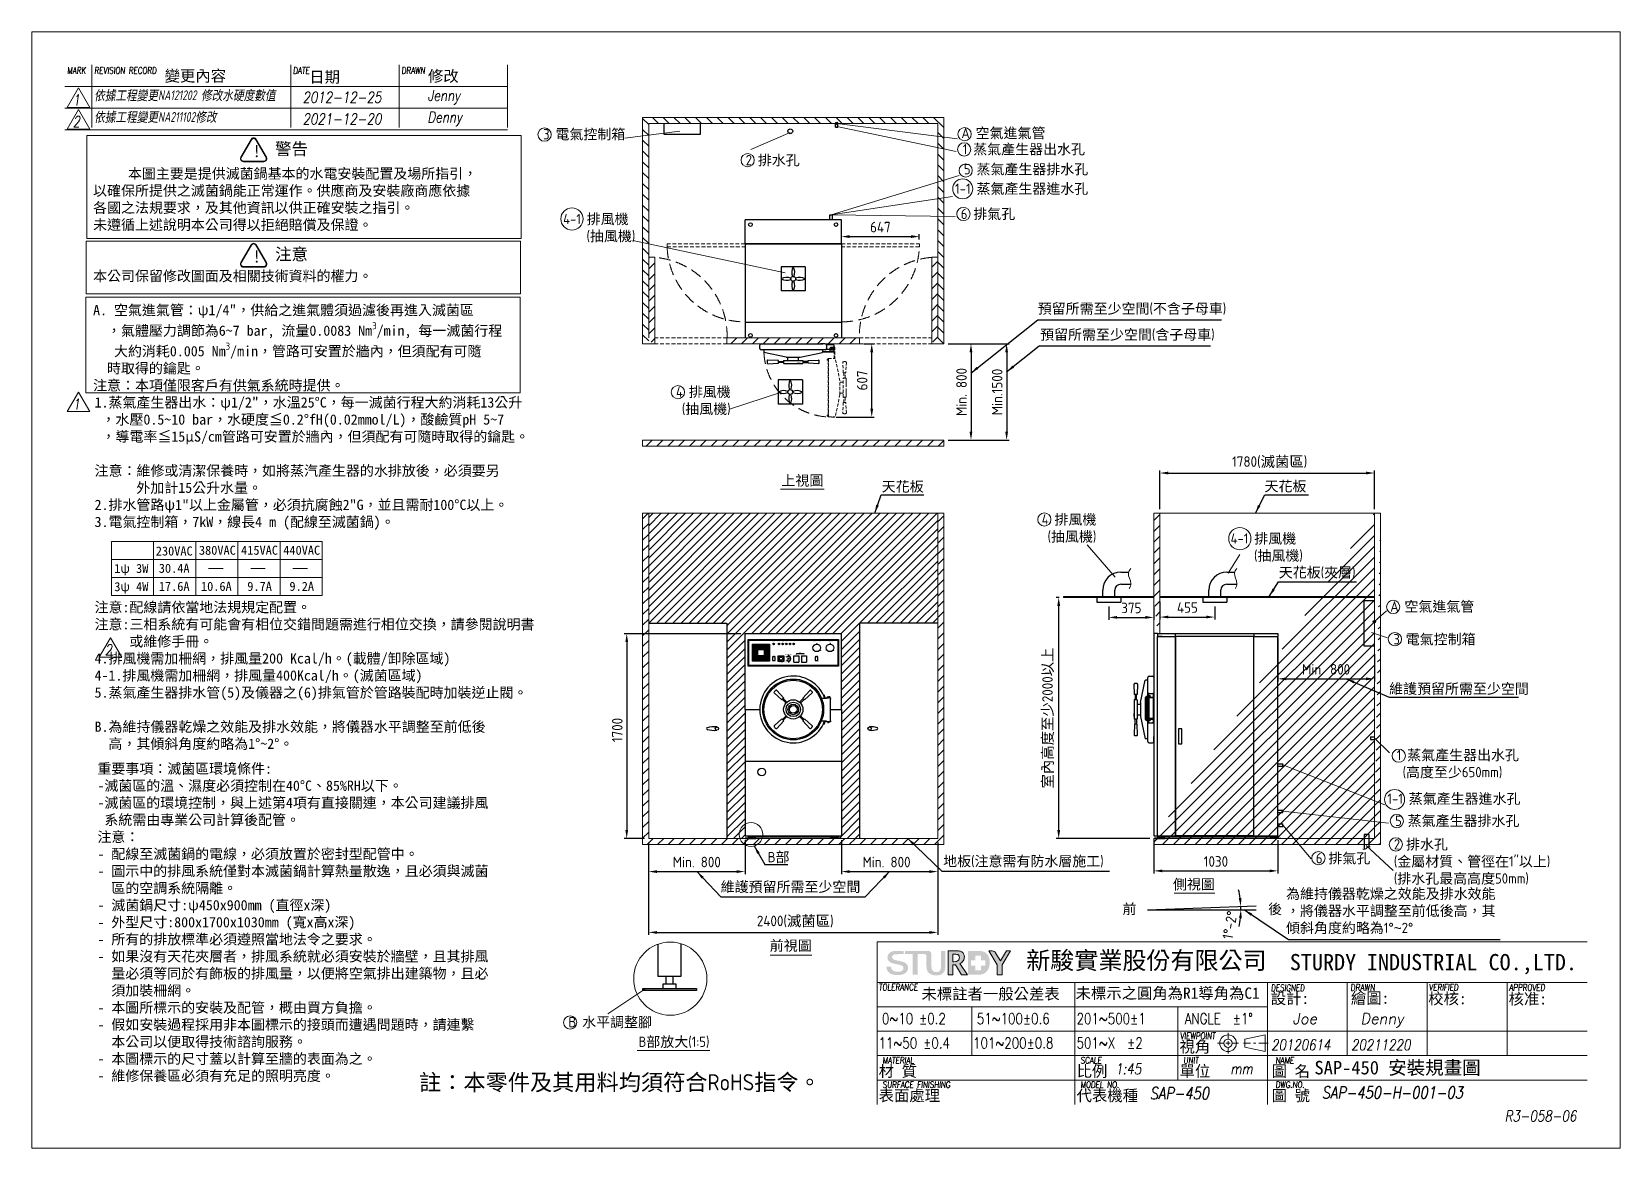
# Model space of a CAD drawing. Header units: millimetres. Extents: x -170975 to 84078, y -629 to 13147.
# Drawn here: x 70893 to 84078, y -629 to 8641 of the extents above; entities outside this region: 1.
import ezdxf

# ---------------------------------------------------------------- set-up
doc = ezdxf.new("R2010")
doc.units = ezdxf.units.MM
doc.linetypes.add('HIDDEN', pattern=[9.525, 6.35, -3.175])
doc.layers.get('0').update_dxf_attribs({"lineweight": 25})
for name, color, linetype, lineweight in [('D', 3, 'Continuous', 9), ('F', 7, 'Continuous', 15), ('H', 2, 'HIDDEN', 15), ('S', 4, 'Continuous', 15), ('T', 4, 'Continuous', 15), ('標註', 5, 'Continuous', 9)]:
    doc.layers.add(name, color=color, linetype=linetype, lineweight=lineweight)
doc.styles.get("Standard").update_dxf_attribs({"font": 'KAIU.TTF'})
doc.styles.add('STU25', font='isocp2.shx')
doc.styles.add('Text', font='romans.shx', dxfattribs={"width": 0.8, "oblique": 10})
doc.styles.add('TONY', font='isocp2.shx')
doc.dimstyles.new('STU25', dxfattribs={"dimscale": 35, "dimtxt": 2.5, "dimasz": 2, "dimexe": 0.6, "dimexo": 1, "dimgap": 1, "dimtad": 1, "dimdsep": 46, "dimtxsty": 'STU25', "dimcen": 2, "dimazin": 2, "dimtfac": 1, "dimtmove": 0, "dimatfit": 3, "dimfxl": 0, "dimtolj": 1, "dimtzin": 0, "dimarcsym": 0})
doc.dimstyles.new('STU25$7', dxfattribs={"dimscale": 35, "dimtxt": 2.5, "dimasz": 2, "dimexe": 1.25, "dimexo": 0.625, "dimgap": 1, "dimtad": 0, "dimdec": 4, "dimdsep": 46, "dimtxsty": 'STU25', "dimcen": 2.5, "dimazin": 2, "dimtfac": 1, "dimtdec": 4, "dimtmove": 0, "dimatfit": 3, "dimfxl": 0, "dimtolj": 1, "dimtzin": 0, "dimarcsym": 0})

msp = doc.modelspace()

# ---------------------------------------------------------------- texts
at = {"lineweight": -3}
for s, p in [('變更內容', (71996.19, 8227.966)), ('日期', (73196.351, 8219.066)), ('修改', (74181.83, 8226.186))]:
    msp.add_text(s, height=93.4085, dxfattribs=at).set_placement(p)
for s, insert, char_height, width, attachment_point in [('{\\fArial|b0|i0|c0|p34;POWER}', (77040.402, 3583.669), 3.5, 19.50054, 1), ('{\\fArial|b0|i0|c0|p34;ADD WATER}', (77094.403, 3581.902), 3.5, 29.9713, 5), ('{\\fArial|b0|i0|c0|p34;HEATING}', (77124.902, 3581.902), 3.5, 19, 5), ('{\\fArial|b0|i0|c0|p34;STERILIZER}', (77155.402, 3581.902), 3.5, 19, 5), ('{\\fArial|b0|i0|c0|p34;DRY}', (77180.402, 3583.669), 3.5, 14.99983, 1), ('{\\fArial|b0|i0|c0|p34;COMPLETE}', (77202.402, 3583.669), 3.5, 23.49974, 1), ('{\\fArial|b0|i0|c0|p34;CHAMBER PRESSURE GAUGE}', (77371.402, 3583.669), 3.5, 77.43945, 1), ('{\\fArial|b0|i0|c0|p34;JACK PRESSURE GAUGE}', (77487.402, 3583.669), 3.5, 67.4068, 1), ('{\\fArial|b0|i0|c0|p34;ON}', (77048.402, 3459.669), 5, 14.49951, 1), ('{\\fArial|b1|i0|c0|p34;0.9}', (77146.849, 3458.169), 4, 25.84153, 1), ('{\\fArial|b0|i0|c0|p34;PRESSURE CONTROL}', (77147.902, 3473.169), 3.5, 56.4195, 1), ('{\\fArial|b1|i0|c0|p34;1.2}', (77185.402, 3460.169), 4, 11.85227, 1), ('{\\fArial|b0|i0|c0|p34;STERILIZER}', (77225.402, 3470.169), 3.5, 43.96267, 1), ('{\\fArial|b0|i0|c0|p34;TIMER}', (77269.902, 3486.675), 3.5, 59.839, 5), ('{\\fArial|b0|i0|c0|p34;DRY}', (77296.902, 3470.169), 3.5, 35.41234, 1), ('{\\fArial|b0|i0|c0|p34;OFF}', (77046.402, 3415.669), 5, 16.49951, 1), ('{\\fArial|b0|i0|c0|p34;EMERGENCY}', (77097.402, 3407.169), 3.5, 23.5, 1), ('\\A1;{\\fArial|b1|i1|c0|p34;kg/cm\\H0.7x;\\S2^  ;}', (77140.902, 3411.169), 4, 25.94918, 1), ('{\\fArial|b1|i0|c0|p34;2.1}', (77146.902, 3419.169), 4, 25.7884, 1)]:
    msp.add_mtext(s, dxfattribs=dict(insert=insert, char_height=char_height, width=width, attachment_point=attachment_point))
at = {"char_height": 5, "attachment_point": 1}
for s, insert in [('{\\fARIAL|b0|i0|c0|p34;LIQUID}', (77396.402, 3459.669)), ('{\\fArial|b0|i0|c0|p34;NORMAL}', (77393.402, 3415.669))]:
    msp.add_mtext(s, dxfattribs=dict(at, insert=insert))
at = {"insert": (74107.478, -14.011), "char_height": 135.00867, "attachment_point": 1, "style": 'STU25'}
msp.add_mtext('{\\f標楷體|b0|i0|c136|p65;註：本零件及其用料均須符合}RoHS{\\f標楷體|b0|i0|c136|p65;指令。}', dxfattribs=at)
at = {"layer": 'D', "color": 4}
msp.add_text('SAP-450 安裝規畫圖', height=112.5, dxfattribs=at).set_placement((81539.75, -16.194))
at = {"layer": 'D', "char_height": 85, "attachment_point": 1}
for s, insert in [('{\\Fisocp2.shx;\\C3;3 \\f標楷體|b0|i0|c136|p65;電氣控制箱}', (75137.221, 7832.6)), ('{\\Fisocp2.shx;\\C3;A \\f標楷體|b0|i0|c136|p65;空氣進氣管}', (78609.476, 7842.716)), ('{\\Fisocp2.shx;\\C3;1\\Fisocp3.shx; \\f標楷體|b0|i0|c136|p65;蒸氣產生器出水孔}', (78620.662, 7708.49)), ('{\\Fisocp2.shx;\\C3;2 \\f標楷體|b0|i0|c136|p65;排水孔}', (76819.006, 7617.398)), ('{\\Fisocp2.shx;\\C3;5 \\f標楷體|b0|i0|c136|p65;蒸氣產生器排水孔}', (78630.029, 7542.497)), ('{\\Fisocp2.shx;\\C3;1-1 \\f標楷體|b0|i0|c136|p65;蒸氣產生器進水孔}', (78557.279, 7380.408)), ('{\\Fisocp2.shx;\\C3;4-1 \\f標楷體|b0|i0|c136|p65;排風機\\P\\Fisocp2.shx;    (\\f標楷體|b0|i0|c136|p65;抽風機\\Fisocp2.shx;)}', (75303.12, 7128.517)), ('{\\Fisocp2.shx;\\C3;6 \\f標楷體|b0|i0|c136|p65;排氣孔}', (78604.128, 7170.817)), ('{\\C3;預留所需至少空間\\Fisocp2.shx;(\\f標楷體|b0|i0|c136|p65;不含子母車\\Fisocp2.shx;)}', (79242.941, 6385.082)), ('{\\C3;預留所需至少空間\\Fisocp2.shx;(\\f標楷體|b0|i0|c136|p65;含子母車\\Fisocp2.shx;)}', (79262.837, 6169.163)), ('{\\Fisocp2.shx;\\C3;4 \\f標楷體|b0|i0|c136|p65;排風機\\P\\Fisocp2.shx; (\\f標楷體|b0|i0|c136|p65;抽風機\\Fisocp2.shx;)}', (76240.386, 5693.71)), ('{\\C3;天花板 }', (77947.667, 4908.017)), ('{\\C3;天花板 }', (81125.11, 4910.065)), ('{\\Fisocp2.shx;\\C3;4 \\f標楷體|b0|i0|c136|p65;排風機\\P\\Fisocp2.shx; (\\f標楷體|b0|i0|c136|p65;抽風機\\Fisocp2.shx;)}', (79275.754, 4633.984)), ('{\\Fisocp2.shx;\\C3;4-1 \\f標楷體|b0|i0|c136|p65;排風機\\P\\Fisocp2.shx;    (\\f標楷體|b0|i0|c136|p65;抽風機\\Fisocp2.shx;)}', (80843.87, 4475.911)), ('{\\C3;天花板\\Fisocp2.shx;(\\f標楷體|b0|i0|c136|p65;夾層\\Fisocp2.shx;)}', (81243.713, 4194.42)), ('{\\Fisocp2.shx;\\C3;A \\f標楷體|b0|i0|c136|p65;空氣進氣管}', (82169.247, 3911.486)), ('{\\Fisocp2.shx;\\C3;3 \\f標楷體|b0|i0|c136|p65;電氣控制箱}', (82195.016, 3639.432)), ('{\\C3;維護預留所需至少空間}', (82159.52, 3229.002)), ('{\\Fisocp2.shx;\\C3;1 \\f標楷體|b0|i0|c136|p65;蒸氣產生器出水孔\\P\\Fisocp2.shx; (\\f標楷體|b0|i0|c136|p65;高度至少\\Fisocp2.shx;650mm)}', (82222.961, 2677.677)), ('{\\Fisocp2.shx;\\C3;1-1\\Fisocp3.shx; \\f標楷體|b0|i0|c136|p65;蒸氣產生器進水孔}', (82145.207, 2315.666)), ('{\\Fisocp2.shx;\\C3;5 \\f標楷體|b0|i0|c136|p65;蒸氣產生器排水孔}', (82209.342, 2132.195)), ('{\\Fisocp2.shx;\\C3;2 \\f標楷體|b0|i0|c136|p65;排水孔\\P\\Fisocp2.shx;(\\f標楷體|b0|i0|c136|p65;金屬材質、管徑在\\Fisocp2.shx;1"\\f標楷體|b0|i0|c136|p65;以上\\Fisocp2.shx;)\\P(\\f標楷體|b0|i0|c136|p65;排水孔最高高度\\Fisocp2.shx;50mm)}', (82198.848, 1936.496)), ('{\\Fisocp2.shx;\\C3;B\\f標楷體|b0|i0|c136|p65;部}', (77001.584, 1830.371)), ('{\\C3;地板\\Fisocp2.shx;(\\f標楷體|b0|i0|c136|p65;注意需有防水層施工\\Fisocp2.shx;)}', (78457.68, 1797.037)), ('{\\Fisocp2.shx;\\C3;6 \\f標楷體|b0|i0|c136|p65;排氣孔}', (81551.438, 1821.656)), ('{\\C3;維護預留所需至少空間}', (76610.981, 1584.171)), ('{\\C3;為維持儀器乾燥之效能及排水效能\\P，將儀器水平調整至前低後高，其\\P傾斜角度約略為\\Fisocp2.shx;1%%D\\f???|b0|i0|c0|p65;~\\Fisocp2.shx;2%%D}', (81303.899, 1526.506)), (' 前', (79888.561, 1400.045)), ('{\\Fisocp2.shx; }後', (81106.436, 1399.594)), ('{\\Fisocp2.shx;\\C3;B \\f標楷體|b0|i0|c136|p65;水平調整腳}', (75347.829, 460.595))]:
    msp.add_mtext(s, dxfattribs=dict(at, insert=insert))
at = {"layer": 'D', "color": 11, "attachment_point": 1, "style": 'STU25'}
for s, insert, char_height in [('{\\f標楷體|b0|i0|c136|p65;!}', (72726.109, 7699.81), 100), ('{\\f標楷體|b0|i0|c136|p65;警告}', (72912.622, 7719.178), 100), ('{\\f標楷體|b0|i0|c136|p65;注意}', (72912.622, 6844.207), 100), ('{\\f標楷體|b0|i0|c136|p65;!}', (72726.109, 6824.839), 100), ('{\\f標楷體|b0|i0|c136|p65;230VAC}', (71922.464, 4367.154), 75), ('{\\f標楷體|b0|i0|c136|p65;380VAC}', (72280.347, 4373.339), 75), ('{\\f標楷體|b0|i0|c136|p65;415VAC}', (72630.347, 4373.339), 75), ('{\\f標楷體|b0|i0|c136|p65;440VAC}', (72980.347, 4373.339), 75), ('{\\f標楷體|b0|i0|c136|p65;1ψ 3W}', (71578.029, 4222.187), 75), ('{\\f標楷體|b0|i0|c136|p65;30.4A}', (71947.407, 4223.785), 75), ('{\\f標楷體|b0|i0|c136|p65;3ψ 4W}', (71578.029, 4071.115), 75), ('{\\f標楷體|b0|i0|c136|p65;17.6A}', (71947.407, 4073.785), 75), ('{\\f標楷體|b0|i0|c136|p65;10.6A}', (72297.407, 4073.785), 75), ('{\\f標楷體|b0|i0|c136|p65;9.7A}', (72681.703, 4073.785), 75), ('{\\f標楷體|b0|i0|c136|p65;9.2A}', (73031.703, 4073.785), 75)]:
    msp.add_mtext(s, dxfattribs=dict(at, insert=insert, char_height=char_height))
at = {"layer": 'D', "color": 11, "char_height": 85, "attachment_point": 1}
for s, insert in [('\\A1;\\P     本圖主要是提供滅菌鍋基本的水電安裝配置及場所指引，\\P以確保所提供之滅菌鍋能正常運作。供應商及安裝廠商應依據\\P各國之法規要求，及其他資訊以供正確安裝之指引。\\P未遵循上述說明本公司得以拒絕賠償及保證。\\P\\P\\P本公司保留修改圖面及相關技術資料的權力。\\P\\PA. 空氣進氣管：{\\f細明體|b0|i0|c136|p48;ψ}1/4"，供給之進氣體須過濾後再進入滅菌區\\P  ，氣體壓力調節為6~7 bar, 流量0.0083 Nm{\\Fisocp2.shx;\\H0.7x;\\S3^ ;}/min, 每一滅菌行程\\P   大約消耗0.005 Nm{\\Fisocp2.shx;\\H0.7x;\\S3^ ;}/min，管路可安置於牆內，但須配有可隨\\P  時取得的鑰匙。\\P注意：本項僅限客戶有供氣系統時提供。', (71401.866, 7647.615)), ('1.蒸氣產生器出水：{\\f細明體|b0|i0|c136|p48;ψ}1/2"，水溫25%%DC，每一滅菌行程大約消耗13公升\\P ，水壓0.5~10 bar，水硬度≦0.2%%DfH(0.02mmol/L)，酸鹼質pH 5~7\\P ，導電率≦15μS/cm管路可安置於牆內，但須配有可隨時取得的鑰匙。\\P\\P注意：維修或清潔保養時，如將蒸汽產生器的水排放後，必須要另\\P      外加計15公升水量。\\P2.排水管路{\\f細明體|b0|i0|c136|p48;ψ}1"以上金屬管，必須抗腐蝕2"G，並且需耐100%%DC以上。 \\P3.電氣控制箱，7kW，線長4 m (配線至滅菌鍋)。\\P \\P\\P\\P  \\P注意:配線請依當地法規規定配置。\\P{\\fDFKai-SB|b0|i0|c136|p65;注意:三相系統有可能會有相位交錯問題需進行相位交換，請參閱說明書\\P     或維修手冊。}\\P4.排風機需加柵網，排風量200 Kcal/h。(載體/卸除區域)\\P4-1.排風機需加柵網，排風量400Kcal/h。(滅菌區域)\\P5.蒸氣產生器排水管(5)及儀器之(6)排氣管於管路裝配時加裝逆止閥。\\P\\PB.為維持儀器乾燥之效能及排水效能，將儀器水平調整至前低後\\P  高，其傾斜角度約略為1%%D~2%%D。', (71413.979, 5605.793)), ('上視圖', (77115.301, 4957.455)), ('重要事項：滅菌區環境條件:\\P-滅菌區的溫、濕度必須控制在40%%DC、85%RH以下。\\P-滅菌區的環境控制，與上述第4項有直接關連，本公司建議排風\\P 系統需由專業公司計算後配管。\\P注意：\\P- 配線至滅菌鍋的電線，必須放置於密封型配管中。\\P- 圖示中的排風系統僅對本滅菌鍋計算熱量散逸，且必須與滅菌\\P  區的空調系統隔離。\\P- 滅菌鍋尺寸:{\\f細明體|b0|i0|c136|p48;ψ}450x900mm (直徑x深)\\P- 外型尺寸:800x1700x1030mm (寬x高x深)\\P- 所有的排放標準必須遵照當地法令之要求。\\P- 如果沒有天花夾層者，排風系統就必須安裝於牆壁，且其排風\\P  量必須等同於有飾板的排風量，以便將空氣排出建築物，且必\\P  須加裝柵網。\\P- 本圖所標示的安裝及配管，概由買方負擔。\\P- 假如安裝過程採用非本圖標示的接頭而遭遇問題時，請連繫\\P  本公司以便取得技術諮詢服務。\\P- 本圖標示的尺寸蓋以計算至牆的表面為之。\\P- 維修保養區必須有充足的照明亮度。', (71437.676, 2565.273)), ('側視圖', (80364.891, 1604.957)), ('前視圖', (77018.663, 1095.884)), ('{\\Fisocp2.shx;B}部放大{\\Fisocp2.shx;(1:5)}', (75929.203, 297.319))]:
    msp.add_mtext(s, dxfattribs=dict(at, insert=insert))
at = {"layer": 'F', "color": 1, "lineweight": 15, "style": 'Text', "oblique": 5, "width": 0.8}
for s, p in [('MARK', (71186.758, 8292.451)), ('REVISION RECORD', (71411.758, 8292.451)), ('DATE', (73061.908, 8292.451)), ('DRAWN', (73961.908, 8292.451))]:
    msp.add_text(s, height=54, dxfattribs=at).set_placement(p)
at = {"layer": 'T', "lineweight": 20, "style": 'Text', "oblique": 10, "width": 0.8}
for s, height, p in [('1', 90, (71232.134, 8029.684)), ('2012-12-25', 90, (73140.966, 8051.208)), ('Jenny', 90, (74177.425, 8067.008)), ('2', 90, (71232.134, 7849.684)), ('2021-12-20', 90, (73140.966, 7871.208)), ('Denny', 90, (74177.425, 7887.008)), ('1', 90, (71232.134, 5503.243)), ('2', 90, (71497.868, 3464.248)), ('20120614', 90, (81180.007, 184.022)), ('20211220', 90, (81843.757, 184.022)), ('1:45', 90, (79886.355, -14.856)), ('mm', 90, (80842.971, -14.601)), ('SAP-450', 99, (80173.315, -222.458)), ('SAP-450-H-001-03', 99, (81601.094, -216.164))]:
    msp.add_text(s, height=height, dxfattribs=at).set_placement(p)
at = {"layer": 'T', "lineweight": 20, "style": 'Text', "oblique": 10}
for s, p in [('Joe', (81357.327, 401.935)), ('Denny', (81922.381, 401.935))]:
    msp.add_text(s, height=90, dxfattribs=at).set_placement(p)
at = {"layer": 'T', "linetype": 'Continuous', "lineweight": 20, "attachment_point": 1, "style": 'Text'}
for s, insert, char_height in [('{\\fDFKai-SB|b0|i0|c136|p65;依據工程變更\\Fisocp2.shx;NA121202 \\fDFKai-SB|b0|i0|c136|p65;修改水硬度數值}', (71411.173, 8153.825), 80.9991), ('{\\fDFKai-SB|b0|i0|c136|p65;依據工程變更\\Fisocp2.shx|c136;NA211102\\fDFKai-SB|b0|i0|c136|p65;修改}', (71411.173, 7973.825), 80.9991), ('{R3-058-06}', (83118.665, -317.205), 90)]:
    msp.add_mtext(s, dxfattribs=dict(at, insert=insert, char_height=char_height))
at = {"layer": '標註', "insert": (-170975.31, 13146.95), "char_height": 10, "attachment_point": 1, "style": 'TONY'}
msp.add_mtext('\\A1;', dxfattribs=at)

# ---------------------------------------------------------------- blocks, each defined once
blk = doc.blocks.new('*D4')
at = {"layer": 'D', "color": 0, "lineweight": -2}
for start, end in [(7.1806, 12.3613), (0, 2), (349.6387, 354.8194)]:
    blk.add_arc((80154, 1351), 774, start, end, dxfattribs=at)
at = {"layer": 'D', "color": 0}
for points in [[(80911, 1447), (80934, 1449), (80928, 1378)], [(80937, 1280), (80914, 1282), (80929, 1351)]]:
    blk.add_solid(points, dxfattribs=at)
at = {"layer": 'Defpoints', "color": 0}
for p in [(80154, 1351), (80154, 1351), (80928, 1369), (81055, 1382), (81055, 1351)]:
    blk.add_point(p, dxfattribs=at)
at = {"layer": 'D', "color": 0, "insert": (80838, 1224), "char_height": 87.5, "attachment_point": 5, "rotation": 79.526, "style": 'STU25'}
blk.add_mtext('1%%D-2%%D', dxfattribs=at)
blk = doc.blocks.new('*D5')
at = {"layer": 'D', "color": 0, "lineweight": -2}
for p, q in [((80257, 3908), (80257, 3760)), ((80712, 3869), (80712, 3760)), ((80327, 3781), (80642, 3781))]:
    blk.add_line(p, q, dxfattribs=at)
at = {"layer": 'D', "color": 0}
for points in [[(80327, 3793), (80327, 3770), (80257, 3781)], [(80642, 3770), (80642, 3793), (80712, 3781)]]:
    blk.add_solid(points, dxfattribs=at)
at = {"layer": 'Defpoints', "color": 0}
for p in [(80257, 3943), (80712, 3904), (80712, 3781)]:
    blk.add_point(p, dxfattribs=at)
at = {"layer": 'D', "color": 0, "insert": (80485, 3860), "char_height": 87.5, "attachment_point": 5, "style": 'STU25'}
blk.add_mtext('\\A1;455', dxfattribs=at)
blk = doc.blocks.new('*D6')
at = {"layer": 'D', "color": 0, "lineweight": -2}
for p, q in [((76013, 1908), (76013, 1142)), ((78413, 1908), (78413, 1142)), ((76083, 1163), (78343, 1163))]:
    blk.add_line(p, q, dxfattribs=at)
at = {"layer": 'D', "color": 0}
for points in [[(76083, 1174), (76083, 1151), (76013, 1163)], [(78343, 1151), (78343, 1174), (78413, 1163)]]:
    blk.add_solid(points, dxfattribs=at)
at = {"layer": 'Defpoints', "color": 0}
for p in [(76013, 1943), (78413, 1943), (78413, 1163)]:
    blk.add_point(p, dxfattribs=at)
at = {"layer": 'D', "color": 0, "insert": (77230, 1253), "char_height": 87.5, "attachment_point": 5, "style": 'STU25'}
blk.add_mtext('\\A1;2400({\\f標楷體|b0|i0|c136|p65;滅菌區})', dxfattribs=at)
blk = doc.blocks.new('*D7')
at = {"layer": 'D', "color": 0, "lineweight": -2}
for p, q in [((79422, 3943), (79396, 3943)), ((79417, 2013), (79417, 3873)), ((80172, 1943), (79396, 1943))]:
    blk.add_line(p, q, dxfattribs=at)
at = {"layer": 'D', "color": 0}
for points in [[(79429, 3873), (79405, 3873), (79417, 3943)], [(79405, 2013), (79429, 2013), (79417, 1943)]]:
    blk.add_solid(points, dxfattribs=at)
at = {"layer": 'Defpoints', "color": 0}
for p in [(79417, 3943), (79457, 3943), (80207, 1943)]:
    blk.add_point(p, dxfattribs=at)
at = {"layer": 'D', "color": 0, "insert": (79329, 2943), "char_height": 87.5, "attachment_point": 5, "rotation": 90, "style": 'STU25'}
blk.add_mtext('\\A1;{\\f標楷體|b0|i0|c136|p65;室內高度至少}2000{\\f標楷體|b0|i0|c136|p65;以上}', dxfattribs=at)
blk = doc.blocks.new('*D8')
at = {"layer": 'D', "color": 0, "lineweight": -2}
for p, q in [((76013, 1908), (76013, 1647)), ((76813, 1929), (76813, 1647)), ((76083, 1668), (76743, 1668))]:
    blk.add_line(p, q, dxfattribs=at)
at = {"layer": 'D', "color": 0}
for points in [[(76083, 1679), (76083, 1656), (76013, 1668)], [(76743, 1656), (76743, 1679), (76813, 1668)]]:
    blk.add_solid(points, dxfattribs=at)
at = {"layer": 'Defpoints', "color": 0}
for p in [(76013, 1943), (76813, 1964), (76813, 1668)]:
    blk.add_point(p, dxfattribs=at)
at = {"layer": 'D', "color": 0, "insert": (76413, 1747), "char_height": 87.5, "attachment_point": 5, "style": 'STU25'}
blk.add_mtext('\\A1;Min. 800', dxfattribs=at)
blk = doc.blocks.new('*D9')
at = {"layer": 'D', "color": 0, "lineweight": -2}
for p, q in [((77613, 1929), (77613, 1647)), ((78413, 1908), (78413, 1647)), ((77683, 1668), (78343, 1668))]:
    blk.add_line(p, q, dxfattribs=at)
at = {"layer": 'D', "color": 0}
for points in [[(77683, 1679), (77683, 1656), (77613, 1668)], [(78343, 1656), (78343, 1679), (78413, 1668)]]:
    blk.add_solid(points, dxfattribs=at)
at = {"layer": 'Defpoints', "color": 0}
for p in [(77613, 1964), (78413, 1943), (78413, 1668)]:
    blk.add_point(p, dxfattribs=at)
at = {"layer": 'D', "color": 0, "insert": (77988, 1747), "char_height": 87.5, "attachment_point": 5, "style": 'STU25'}
blk.add_mtext('\\A1;Min. 800', dxfattribs=at)
blk = doc.blocks.new('*D10')
at = {"layer": 'D', "color": 0, "lineweight": -2}
for p, q in [((76778, 3643), (75810, 3643)), ((75831, 3573), (75831, 2013)), ((75978, 1943), (75810, 1943))]:
    blk.add_line(p, q, dxfattribs=at)
at = {"layer": 'D', "color": 0}
for points in [[(75843, 3573), (75820, 3573), (75831, 3643)], [(75820, 2013), (75843, 2013), (75831, 1943)]]:
    blk.add_solid(points, dxfattribs=at)
at = {"layer": 'Defpoints', "color": 0}
for p in [(76813, 3643), (75831, 1943), (76013, 1943)]:
    blk.add_point(p, dxfattribs=at)
at = {"layer": 'D', "color": 0, "insert": (75753, 2843), "char_height": 87.5, "attachment_point": 5, "rotation": 90, "style": 'STU25'}
blk.add_mtext('\\A1;1700', dxfattribs=at)
blk = doc.blocks.new('*D11')
at = {"layer": 'D', "color": 0, "lineweight": -2}
for p, q in [((81237, 3609), (81237, 3247)), ((82037, 3472), (82037, 3247)), ((81307, 3268), (81967, 3268))]:
    blk.add_line(p, q, dxfattribs=at)
at = {"layer": 'D', "color": 0}
for points in [[(81307, 3280), (81307, 3256), (81237, 3268)], [(81967, 3256), (81967, 3280), (82037, 3268)]]:
    blk.add_solid(points, dxfattribs=at)
at = {"layer": 'Defpoints', "color": 0}
for p in [(81237, 3644), (82037, 3507), (82037, 3268)]:
    blk.add_point(p, dxfattribs=at)
at = {"layer": 'D', "color": 0, "insert": (81637, 3347), "char_height": 87.5, "attachment_point": 5, "style": 'STU25'}
blk.add_mtext('\\A1;{\\Fisocp2.shx;Min. 800}', dxfattribs=at)
blk = doc.blocks.new('*D12')
at = {"layer": 'D', "color": 0, "lineweight": -2}
for p, q in [((80257, 4678), (80257, 4998)), ((80327, 4977), (81967, 4977)), ((82037, 4678), (82037, 4998))]:
    blk.add_line(p, q, dxfattribs=at)
at = {"layer": 'D', "color": 0}
for points in [[(80327, 4989), (80327, 4965), (80257, 4977)], [(81967, 4965), (81967, 4989), (82037, 4977)]]:
    blk.add_solid(points, dxfattribs=at)
at = {"layer": 'Defpoints', "color": 0}
for p in [(82037, 4977), (80257, 4643), (82037, 4643)]:
    blk.add_point(p, dxfattribs=at)
at = {"layer": 'D', "color": 0, "insert": (81168, 5067), "char_height": 87.5, "attachment_point": 5, "style": 'STU25'}
blk.add_mtext('\\A1;1780({\\f標楷體|b0|i0|c136|p65;滅菌區})', dxfattribs=at)
blk = doc.blocks.new('*D13')
at = {"layer": 'D', "color": 0, "lineweight": -2}
for p, q in [((77798, 6050), (77886, 6050)), ((77865, 5512), (77865, 5980)), ((77571, 5442), (77886, 5442))]:
    blk.add_line(p, q, dxfattribs=at)
at = {"layer": 'D', "color": 0}
for points in [[(77877, 5980), (77853, 5980), (77865, 6050)], [(77853, 5512), (77877, 5512), (77865, 5442)]]:
    blk.add_solid(points, dxfattribs=at)
at = {"layer": 'Defpoints', "color": 0}
for p in [(77763, 6050), (77865, 6050), (77536, 5442)]:
    blk.add_point(p, dxfattribs=at)
at = {"layer": 'D', "color": 0, "insert": (77786, 5746), "char_height": 87.5, "attachment_point": 5, "rotation": 90, "style": 'STU25'}
blk.add_mtext('\\A1;607', dxfattribs=at)
blk = doc.blocks.new('*D14')
at = {"layer": 'D', "color": 0, "lineweight": -2}
for p, q in [((80207, 1928), (80207, 1653)), ((81237, 1929), (81237, 1653)), ((80277, 1674), (81167, 1674))]:
    blk.add_line(p, q, dxfattribs=at)
at = {"layer": 'D', "color": 0}
for points in [[(80277, 1685), (80277, 1662), (80207, 1674)], [(81167, 1662), (81167, 1685), (81237, 1674)]]:
    blk.add_solid(points, dxfattribs=at)
at = {"layer": 'Defpoints', "color": 0}
for p in [(80207, 1963), (81237, 1964), (81237, 1674)]:
    blk.add_point(p, dxfattribs=at)
at = {"layer": 'D', "color": 0, "insert": (80722, 1752), "char_height": 87.5, "attachment_point": 5, "style": 'STU25'}
blk.add_mtext('\\A1;1030', dxfattribs=at)
blk = doc.blocks.new('*D15')
at = {"layer": 'D', "color": 0, "lineweight": -2}
for p, q in [((78498, 6050), (78710, 6050)), ((78689, 5980), (78689, 5320)), ((78498, 5250), (78710, 5250))]:
    blk.add_line(p, q, dxfattribs=at)
at = {"layer": 'D', "color": 0}
for points in [[(78700, 5980), (78677, 5980), (78689, 6050)], [(78677, 5320), (78700, 5320), (78689, 5250)]]:
    blk.add_solid(points, dxfattribs=at)
at = {"layer": 'Defpoints', "color": 0}
for p in [(78463, 6050), (78463, 5250), (78689, 5250)]:
    blk.add_point(p, dxfattribs=at)
at = {"layer": 'D', "color": 0, "insert": (78610, 5650), "char_height": 87.5, "attachment_point": 5, "rotation": 90, "style": 'STU25'}
blk.add_mtext('\\A1;{\\Fisocp2.shx;Min. 800}', dxfattribs=at)
blk = doc.blocks.new('*D16')
at = {"layer": 'D', "color": 0, "lineweight": -2}
for p, q in [((78498, 6050), (79006, 6050)), ((78985, 5980), (78985, 5320)), ((78498, 5250), (79006, 5250))]:
    blk.add_line(p, q, dxfattribs=at)
at = {"layer": 'D', "color": 0}
for points in [[(78996, 5980), (78973, 5980), (78985, 6050)], [(78973, 5320), (78996, 5320), (78985, 5250)]]:
    blk.add_solid(points, dxfattribs=at)
at = {"layer": 'Defpoints', "color": 0}
for p in [(78463, 6050), (78463, 5250), (78985, 5250)]:
    blk.add_point(p, dxfattribs=at)
at = {"layer": 'D', "color": 0, "insert": (78906, 5650), "char_height": 87.5, "attachment_point": 5, "rotation": 90, "style": 'STU25'}
blk.add_mtext('\\A1;{\\Fisocp2.shx;Min.1500}', dxfattribs=at)
blk = doc.blocks.new('*D17')
at = {"layer": 'D', "color": 0, "lineweight": -2}
for p, q in [((79832, 3869), (79832, 3757)), ((80207, 3869), (80207, 3757)), ((79902, 3778), (80137, 3778))]:
    blk.add_line(p, q, dxfattribs=at)
at = {"layer": 'D', "color": 0}
for points in [[(79902, 3790), (79902, 3767), (79832, 3778)], [(80137, 3767), (80137, 3790), (80207, 3778)]]:
    blk.add_solid(points, dxfattribs=at)
at = {"layer": 'Defpoints', "color": 0}
for p in [(79832, 3904), (80207, 3904), (80207, 3778)]:
    blk.add_point(p, dxfattribs=at)
at = {"layer": 'D', "color": 0, "insert": (80020, 3857), "char_height": 87.5, "attachment_point": 5, "style": 'STU25'}
blk.add_mtext('\\A1;375', dxfattribs=at)
blk = doc.blocks.new('*D18')
at = {"layer": 'D', "color": 0, "lineweight": -2}
for p, q in [((77613, 6915), (77613, 6961)), ((77683, 6940), (78190, 6940)), ((78260, 6915), (78260, 6961))]:
    blk.add_line(p, q, dxfattribs=at)
at = {"layer": 'D', "color": 0}
for points in [[(77683, 6952), (77683, 6928), (77613, 6940)], [(78190, 6928), (78190, 6952), (78260, 6940)]]:
    blk.add_solid(points, dxfattribs=at)
at = {"layer": 'Defpoints', "color": 0}
for p in [(77613, 6880), (78260, 6940), (78260, 6880)]:
    blk.add_point(p, dxfattribs=at)
at = {"layer": 'D', "color": 0, "insert": (77937, 7019), "char_height": 87.5, "attachment_point": 5, "style": 'STU25'}
blk.add_mtext('\\A1;647', dxfattribs=at)
blk = doc.blocks.new('新駿LOGO')
at = {"layer": 'F'}
h = blk.add_hatch(color=256, dxfattribs=at)
edge = h.paths.add_edge_path()
edge.add_spline(control_points=[(-529.05, -442.14), (-529.05, -442.31), (-529.02, -442.45), (-528.95, -442.56), (-528.89, -442.68), (-528.8, -442.78), (-528.69, -442.85), (-528.57, -442.93), (-528.44, -442.98), (-528.29, -443.01), (-528.15, -443.05), (-527.99, -443.07), (-527.81, -443.07), (-527.62, -443.07), (-527.47, -443.05), (-527.33, -443.01), (-527.2, -442.97), (-527.09, -442.92), (-527.01, -442.86), (-526.93, -442.8), (-526.87, -442.73), (-526.83, -442.65), (-526.8, -442.57), (-526.78, -442.49), (-526.78, -442.41), (-526.78, -442.25), (-526.82, -442.13), (-526.91, -442.05), (-526.99, -441.97), (-527.08, -441.91), (-527.18, -441.88), (-527.36, -441.83), (-527.56, -441.77), (-527.79, -441.72), (-528.02, -441.67), (-528.3, -441.61), (-528.64, -441.53), (-528.85, -441.48), (-529.02, -441.41), (-529.16, -441.34), (-529.3, -441.26), (-529.41, -441.17), (-529.5, -441.07), (-529.58, -440.98), (-529.64, -440.87), (-529.67, -440.77), (-529.7, -440.66), (-529.72, -440.55), (-529.72, -440.43), (-529.72, -440.22), (-529.67, -440.03), (-529.57, -439.87), (-529.46, -439.71), (-529.33, -439.58), (-529.16, -439.47), (-528.99, -439.37), (-528.85, -439.31), (-528.64, -439.26), (-528.43, -439.21), (-528.13, -439.2), (-527.91, -439.2), (-527.66, -439.2), (-526.73, -439.2), (-526.73, -439.2), (-526.73, -439.2), (-526.73, -439.81), (-526.73, -439.81), (-526.73, -439.81), (-528.14, -439.8), (-528.28, -439.83), (-528.39, -439.85), (-528.48, -439.86), (-528.56, -439.9), (-528.65, -439.94), (-528.72, -440), (-528.78, -440.07), (-528.84, -440.14), (-528.87, -440.23), (-528.87, -440.34), (-528.87, -440.5), (-528.81, -440.62), (-528.7, -440.7), (-528.6, -440.79), (-528.46, -440.85), (-528.28, -440.9), (-528.27, -440.9), (-528.19, -440.92), (-528.07, -440.95), (-527.94, -440.98), (-527.8, -441.01), (-527.65, -441.05), (-527.49, -441.09), (-527.34, -441.12), (-527.19, -441.16), (-527.04, -441.19), (-526.94, -441.21), (-526.87, -441.23), (-526.71, -441.27), (-526.58, -441.34), (-526.46, -441.41), (-526.34, -441.49), (-526.24, -441.58), (-526.16, -441.67), (-526.08, -441.77), (-526.02, -441.88), (-525.98, -441.99), (-525.94, -442.1), (-525.92, -442.22), (-525.92, -442.33), (-525.92, -442.57), (-525.98, -442.78), (-526.09, -442.95), (-526.2, -443.12), (-526.35, -443.26), (-526.53, -443.37), (-526.71, -443.48), (-526.92, -443.55), (-527.15, -443.61), (-527.39, -443.66), (-527.62, -443.68), (-527.87, -443.68), (-528.14, -443.68), (-528.41, -443.65), (-528.65, -443.59), (-528.9, -443.53), (-529.11, -443.44), (-529.3, -443.31), (-529.48, -443.19), (-529.63, -443.03), (-529.74, -442.83), (-529.84, -442.64), (-529.9, -442.41), (-529.91, -442.14), (-529.91, -442.14), (-529.05, -442.14), (-529.05, -442.14)], knot_values=[0, 0, 0, 0, 1, 1, 1, 2, 2, 2, 3, 3, 3, 4, 4, 4, 5, 5, 5, 6, 6, 6, 7, 7, 7, 8, 8, 8, 9, 9, 9, 10, 10, 10, 11, 11, 11, 12, 12, 12, 13, 13, 13, 14, 14, 14, 15, 15, 15, 16, 16, 16, 17, 17, 17, 18, 18, 18, 19, 19, 19, 20, 20, 20, 21, 21, 21, 22, 22, 22, 23, 23, 23, 24, 24, 24, 25, 25, 25, 26, 26, 26, 27, 27, 27, 28, 28, 28, 29, 29, 29, 30, 30, 30, 31, 31, 31, 32, 32, 32, 33, 33, 33, 34, 34, 34, 35, 35, 35, 36, 36, 36, 37, 37, 37, 38, 38, 38, 39, 39, 39, 40, 40, 40, 41, 41, 41, 42, 42, 42, 43, 43, 43, 44, 44, 44, 45, 45, 45, 45], degree=3, periodic=0)
edge = h.paths.add_edge_path()
edge.add_spline(control_points=[(-522.53, -440.14), (-522.54, -440.04), (-522.57, -439.94), (-522.63, -439.9), (-522.77, -439.79), (-522.9, -439.81), (-522.9, -439.81), (-522.9, -439.81), (-523.02, -439.81), (-523.02, -439.81), (-523.02, -439.81), (-524.14, -439.81), (-524.14, -439.81), (-524.14, -439.81), (-524.14, -443.62), (-524.14, -443.62), (-524.14, -443.62), (-525.06, -443.62), (-525.06, -443.62), (-525.06, -443.62), (-525.06, -439.81), (-525.06, -439.81), (-525.06, -439.81), (-526.47, -439.81), (-526.47, -439.81), (-526.47, -439.81), (-526.47, -439.2), (-526.47, -439.2), (-526.47, -439.2), (-522.39, -439.2), (-522.39, -439.2)], knot_values=[5.578051, 5.578051, 5.578051, 5.578051, 6, 6, 6, 7, 7, 7, 8, 8, 8, 9, 9, 9, 10, 10, 10, 11, 11, 11, 12, 12, 12, 13, 13, 13, 14, 14, 14, 15, 15, 15, 15], degree=3, periodic=0)
edge.add_spline(control_points=[(-522.4, -439.2), (-522.31, -439.2), (-522.22, -439.2), (-522.22, -439.2), (-522.22, -439.2), (-521.96, -439.19), (-521.76, -439.41), (-521.58, -439.61), (-521.61, -439.85), (-521.61, -439.85), (-521.61, -439.85), (-521.61, -441.92), (-521.61, -441.92), (-521.61, -442.41), (-521.52, -442.73), (-521.36, -442.89), (-521.19, -443.05), (-520.97, -443.13), (-520.71, -443.13), (-520.45, -443.13), (-520.24, -443.05), (-520.09, -442.89), (-519.93, -442.74), (-519.86, -442.43), (-519.86, -441.98), (-519.86, -441.98), (-519.86, -439.2), (-519.86, -439.2), (-519.86, -439.2), (-519.05, -439.2), (-519.05, -439.2), (-519.05, -439.2), (-519.05, -441.92), (-519.05, -441.92), (-519.05, -442.43), (-519.12, -442.8), (-519.25, -443.02), (-519.38, -443.24), (-519.56, -443.42), (-519.8, -443.54), (-520.05, -443.67), (-520.35, -443.74), (-520.73, -443.74), (-521.09, -443.74), (-521.41, -443.68), (-521.67, -443.56), (-521.93, -443.44), (-522.14, -443.26), (-522.3, -443.03), (-522.45, -442.8), (-522.53, -442.42), (-522.53, -441.91), (-522.53, -441.91), (-522.53, -440.92), (-522.53, -440.14)], knot_values=[0.44538, 0.44538, 0.44538, 0.44538, 1, 1, 1, 2, 2, 2, 3, 3, 3, 4, 4, 4, 5, 5, 5, 6, 6, 6, 7, 7, 7, 8, 8, 8, 9, 9, 9, 10, 10, 10, 11, 11, 11, 12, 12, 12, 13, 13, 13, 14, 14, 14, 15, 15, 15, 16, 16, 16, 17, 17, 17, 17.603917, 17.603917, 17.603917, 17.603917], degree=3, periodic=0)
h = blk.add_hatch(color=256, dxfattribs=at)
edge = h.paths.add_edge_path()
edge.add_spline(control_points=[(-526.47, -439.2), (-526.47, -439.2), (-526.47, -439.81), (-526.47, -439.81)], knot_values=[-14, -14, -14, -14, -13, -13, -13, -13], degree=3, periodic=0)
edge.add_spline(control_points=[(-526.47, -439.81), (-526.47, -439.81), (-525.06, -439.81), (-525.06, -439.81)], knot_values=[-13, -13, -13, -13, -12, -12, -12, -12], degree=3, periodic=0)
edge.add_spline(control_points=[(-525.06, -439.81), (-525.06, -439.81), (-525.06, -443.62), (-525.06, -443.62)], knot_values=[-12, -12, -12, -12, -11, -11, -11, -11], degree=3, periodic=0)
edge.add_spline(control_points=[(-525.06, -443.62), (-525.06, -443.62), (-524.14, -443.62), (-524.14, -443.62)], knot_values=[-11, -11, -11, -11, -10, -10, -10, -10], degree=3, periodic=0)
edge.add_spline(control_points=[(-524.14, -443.62), (-524.14, -443.62), (-524.14, -439.81), (-524.14, -439.81)], knot_values=[-10, -10, -10, -10, -9, -9, -9, -9], degree=3, periodic=0)
edge.add_spline(control_points=[(-524.14, -439.81), (-524.14, -439.81), (-523.02, -439.81), (-523.02, -439.81)], knot_values=[-9, -9, -9, -9, -8, -8, -8, -8], degree=3, periodic=0)
edge.add_spline(control_points=[(-523.02, -439.81), (-523.02, -439.81), (-522.9, -439.81), (-522.9, -439.81)], knot_values=[-8, -8, -8, -8, -7, -7, -7, -7], degree=3, periodic=0)
edge.add_spline(control_points=[(-522.9, -439.81), (-522.9, -439.81), (-522.77, -439.79), (-522.63, -439.9)], knot_values=[-7, -7, -7, -7, -6, -6, -6, -6], degree=3, periodic=0)
edge.add_spline(control_points=[(-522.63, -439.9), (-522.57, -439.94), (-522.54, -440.04), (-522.53, -440.14)], knot_values=[-6, -6, -6, -6, -5.578051, -5.578051, -5.578051, -5.578051], degree=3, periodic=0)
edge.add_spline(control_points=[(-522.53, -440.14), (-522.53, -440.92), (-522.53, -441.91), (-522.53, -441.91)], knot_values=[-17.603917, -17.603917, -17.603917, -17.603917, -17, -17, -17, -17], degree=3, periodic=0)
edge.add_spline(control_points=[(-522.53, -441.91), (-522.53, -442.42), (-522.45, -442.8), (-522.3, -443.03)], knot_values=[-17, -17, -17, -17, -16, -16, -16, -16], degree=3, periodic=0)
edge.add_spline(control_points=[(-522.3, -443.03), (-522.14, -443.26), (-521.93, -443.44), (-521.67, -443.56)], knot_values=[-16, -16, -16, -16, -15, -15, -15, -15], degree=3, periodic=0)
edge.add_spline(control_points=[(-521.67, -443.56), (-521.41, -443.68), (-521.09, -443.74), (-520.73, -443.74)], knot_values=[-15, -15, -15, -15, -14, -14, -14, -14], degree=3, periodic=0)
edge.add_spline(control_points=[(-520.73, -443.74), (-520.35, -443.74), (-520.05, -443.67), (-519.8, -443.54)], knot_values=[-14, -14, -14, -14, -13, -13, -13, -13], degree=3, periodic=0)
edge.add_spline(control_points=[(-519.8, -443.54), (-519.56, -443.42), (-519.38, -443.24), (-519.25, -443.02)], knot_values=[-13, -13, -13, -13, -12, -12, -12, -12], degree=3, periodic=0)
edge.add_spline(control_points=[(-519.25, -443.02), (-519.12, -442.8), (-519.05, -442.43), (-519.05, -441.92)], knot_values=[-12, -12, -12, -12, -11, -11, -11, -11], degree=3, periodic=0)
edge.add_spline(control_points=[(-519.05, -441.92), (-519.05, -441.92), (-519.05, -439.2), (-519.05, -439.2)], knot_values=[-11, -11, -11, -11, -10, -10, -10, -10], degree=3, periodic=0)
edge.add_spline(control_points=[(-519.05, -439.2), (-519.05, -439.2), (-519.86, -439.2), (-519.86, -439.2)], knot_values=[-10, -10, -10, -10, -9, -9, -9, -9], degree=3, periodic=0)
edge.add_spline(control_points=[(-519.86, -439.2), (-519.86, -439.2), (-519.86, -441.98), (-519.86, -441.98)], knot_values=[-9, -9, -9, -9, -8, -8, -8, -8], degree=3, periodic=0)
edge.add_spline(control_points=[(-519.86, -441.98), (-519.86, -442.43), (-519.93, -442.74), (-520.09, -442.89)], knot_values=[-8, -8, -8, -8, -7, -7, -7, -7], degree=3, periodic=0)
edge.add_spline(control_points=[(-520.09, -442.89), (-520.24, -443.05), (-520.45, -443.13), (-520.71, -443.13)], knot_values=[-7, -7, -7, -7, -6, -6, -6, -6], degree=3, periodic=0)
edge.add_spline(control_points=[(-520.71, -443.13), (-520.97, -443.13), (-521.19, -443.05), (-521.36, -442.89)], knot_values=[-6, -6, -6, -6, -5, -5, -5, -5], degree=3, periodic=0)
edge.add_spline(control_points=[(-521.36, -442.89), (-521.52, -442.73), (-521.61, -442.41), (-521.61, -441.92)], knot_values=[-5, -5, -5, -5, -4, -4, -4, -4], degree=3, periodic=0)
edge.add_spline(control_points=[(-521.61, -441.92), (-521.61, -441.92), (-521.61, -439.85), (-521.61, -439.85)], knot_values=[-4, -4, -4, -4, -3, -3, -3, -3], degree=3, periodic=0)
edge.add_spline(control_points=[(-521.61, -439.85), (-521.61, -439.85), (-521.61, -439.85), (-521.61, -439.85)], knot_values=[-3, -3, -3, -3, -2.999949, -2.999949, -2.999949, -2.999949], degree=3, periodic=0)
edge.add_spline(control_points=[(-521.61, -439.85), (-521.61, -439.85), (-521.58, -439.61), (-521.76, -439.41)], knot_values=[-2.999949, -2.999949, -2.999949, -2.999949, -2, -2, -2, -2], degree=3, periodic=0)
edge.add_spline(control_points=[(-521.76, -439.41), (-521.96, -439.19), (-522.22, -439.2), (-522.22, -439.2)], knot_values=[-2, -2, -2, -2, -1, -1, -1, -1], degree=3, periodic=0)
edge.add_spline(control_points=[(-522.22, -439.2), (-522.22, -439.2), (-526.47, -439.2), (-526.47, -439.2)], knot_values=[-15, -15, -15, -15, -14, -14, -14, -14], degree=3, periodic=0)
h = blk.add_hatch(color=256, dxfattribs=at)
edge = h.paths.add_edge_path()
edge.add_spline(control_points=[(-518.54, -443.62), (-518.54, -443.62), (-518.54, -439.2), (-518.54, -439.2), (-518.54, -439.2), (-516.88, -439.2), (-516.88, -439.2), (-516.55, -439.2), (-516.29, -439.25), (-516.11, -439.33), (-515.93, -439.41), (-515.79, -439.54), (-515.69, -439.72), (-515.59, -439.89), (-515.54, -440.08), (-515.54, -440.3), (-515.54, -440.56), (-515.61, -440.8), (-515.76, -441.03), (-515.91, -441.26), (-516.12, -441.44), (-516.39, -441.56), (-516.39, -441.56), (-514.95, -443.62), (-514.95, -443.62), (-514.95, -443.62), (-516.07, -443.62), (-516.07, -443.62), (-516.07, -443.62), (-517.17, -441.81), (-517.17, -441.81), (-517.17, -441.81), (-517.67, -441.81), (-517.67, -441.81), (-517.67, -441.81), (-517.67, -443.62), (-517.67, -443.62), (-517.67, -443.62), (-518.54, -443.62), (-518.54, -443.62)], knot_values=[0, 0, 0, 0, 1, 1, 1, 2, 2, 2, 3, 3, 3, 4, 4, 4, 5, 5, 5, 6, 6, 6, 7, 7, 7, 8, 8, 8, 9, 9, 9, 10, 10, 10, 11, 11, 11, 12, 12, 12, 13, 13, 13, 13], degree=3, periodic=1)
edge = h.paths.add_edge_path(flags=16)
edge.add_spline(control_points=[(-517.67, -441.21), (-517.67, -441.21), (-517.46, -441.21), (-517.46, -441.21), (-517.08, -441.21), (-516.82, -441.13), (-516.68, -440.96), (-516.53, -440.8), (-516.46, -440.61), (-516.46, -440.4), (-516.46, -440.22), (-516.52, -440.08), (-516.63, -439.97), (-516.75, -439.86), (-516.99, -439.81), (-517.35, -439.81), (-517.35, -439.81), (-517.67, -439.81), (-517.67, -439.81), (-517.67, -439.81), (-517.67, -441.21), (-517.67, -441.21)], knot_values=[0, 0, 0, 0, 1, 1, 1, 2, 2, 2, 3, 3, 3, 4, 4, 4, 5, 5, 5, 6, 6, 6, 7, 7, 7, 7], degree=3, periodic=1)
h = blk.add_hatch(color=256, dxfattribs=at)
edge = h.paths.add_edge_path()
edge.add_spline(control_points=[(-514.87, -443.62), (-514.87, -443.62), (-513.05, -443.62), (-513.05, -443.62)], knot_values=[-9, -9, -9, -9, -8, -8, -8, -8], degree=3, periodic=0)
edge.add_spline(control_points=[(-513.05, -443.62), (-512.51, -443.62), (-512.09, -443.52), (-511.79, -443.32)], knot_values=[-8, -8, -8, -8, -7, -7, -7, -7], degree=3, periodic=0)
edge.add_spline(control_points=[(-511.79, -443.32), (-511.48, -443.12), (-511.25, -442.85), (-511.09, -442.5)], knot_values=[-7, -7, -7, -7, -6, -6, -6, -6], degree=3, periodic=0)
edge.add_spline(control_points=[(-511.09, -442.5), (-510.93, -442.15), (-510.85, -441.76), (-510.85, -441.32)], knot_values=[-6, -6, -6, -6, -5, -5, -5, -5], degree=3, periodic=0)
edge.add_spline(control_points=[(-510.85, -441.32), (-510.85, -440.87), (-510.93, -440.49), (-511.1, -440.17)], knot_values=[-5, -5, -5, -5, -4, -4, -4, -4], degree=3, periodic=0)
edge.add_spline(control_points=[(-511.1, -440.17), (-511.27, -439.85), (-511.49, -439.61), (-511.78, -439.45)], knot_values=[-4, -4, -4, -4, -3, -3, -3, -3], degree=3, periodic=0)
edge.add_spline(control_points=[(-511.78, -439.45), (-512.06, -439.29), (-512.46, -439.2), (-512.97, -439.2)], knot_values=[-3, -3, -3, -3, -2, -2, -2, -2], degree=3, periodic=0)
edge.add_spline(control_points=[(-512.97, -439.2), (-512.97, -439.2), (-514.87, -439.2), (-514.87, -439.2)], knot_values=[-2, -2, -2, -2, -1, -1, -1, -1], degree=3, periodic=0)
edge.add_spline(control_points=[(-514.87, -439.2), (-514.87, -439.2), (-514.87, -443.62), (-514.87, -443.62)], knot_values=[-1, -1, -1, -1, 0, 0, 0, 0], degree=3, periodic=0)
h.paths.add_polyline_path([(-514.34, -441.95), (-514.34, -440.92), (-513.51, -440.92), (-513.51, -440.07), (-512.48, -440.07), (-512.48, -440.92), (-511.64, -440.92), (-511.64, -441.95), (-512.48, -441.95), (-512.48, -442.77), (-513.51, -442.77), (-513.51, -441.95)], flags=16)
h = blk.add_hatch(color=256, dxfattribs=at)
edge = h.paths.add_edge_path()
edge.add_spline(control_points=[(-509.51, -443.62), (-509.51, -443.62), (-509.51, -441.77), (-509.51, -441.77), (-509.51, -441.77), (-511, -439.2), (-511, -439.2), (-511, -439.2), (-510.64, -439.2), (-510.64, -439.2), (-510.64, -439.2), (-510.3, -439.19), (-510.04, -439.32), (-509.79, -439.45), (-509.71, -439.68), (-509.71, -439.68), (-509.71, -439.68), (-508.9, -441.07), (-508.9, -441.07), (-508.9, -441.07), (-507.78, -439.2), (-507.78, -439.2), (-507.78, -439.2), (-507.05, -439.2), (-507.05, -439.2), (-507.05, -439.2), (-508.59, -441.77), (-508.59, -441.77), (-508.59, -441.77), (-508.59, -443.62), (-508.59, -443.62), (-508.59, -443.62), (-509.51, -443.62), (-509.51, -443.62)], knot_values=[0, 0, 0, 0, 1, 1, 1, 2, 2, 2, 3, 3, 3, 4, 4, 4, 5, 5, 5, 6, 6, 6, 7, 7, 7, 8, 8, 8, 9, 9, 9, 10, 10, 10, 11, 11, 11, 11], degree=3, periodic=1)
at = {"layer": 'F', "lineweight": 0}
for points, knots in [([(-518.54, -443.62), (-518.54, -443.62), (-518.54, -439.2), (-518.54, -439.2), (-518.54, -439.2), (-516.88, -439.2), (-516.88, -439.2), (-516.55, -439.2), (-516.29, -439.25), (-516.11, -439.33), (-515.93, -439.41), (-515.79, -439.54), (-515.69, -439.72), (-515.59, -439.89), (-515.54, -440.08), (-515.54, -440.3), (-515.54, -440.56), (-515.61, -440.8), (-515.76, -441.03), (-515.91, -441.26), (-516.12, -441.44), (-516.39, -441.56), (-516.39, -441.56), (-514.95, -443.62), (-514.95, -443.62), (-514.95, -443.62), (-516.07, -443.62), (-516.07, -443.62), (-516.07, -443.62), (-517.17, -441.81), (-517.17, -441.81), (-517.17, -441.81), (-517.67, -441.81), (-517.67, -441.81), (-517.67, -441.81), (-517.67, -443.62), (-517.67, -443.62), (-517.67, -443.62), (-518.54, -443.62), (-518.54, -443.62)], [0, 0, 0, 0, 1, 1, 1, 2, 2, 2, 3, 3, 3, 4, 4, 4, 5, 5, 5, 6, 6, 6, 7, 7, 7, 8, 8, 8, 9, 9, 9, 10, 10, 10, 11, 11, 11, 12, 12, 12, 13, 13, 13, 13]), ([(-509.51, -443.62), (-509.51, -443.62), (-509.51, -441.77), (-509.51, -441.77), (-509.51, -441.77), (-511, -439.2), (-511, -439.2), (-511, -439.2), (-510.64, -439.2), (-510.64, -439.2), (-510.64, -439.2), (-510.3, -439.19), (-510.04, -439.32), (-509.79, -439.45), (-509.71, -439.68), (-509.71, -439.68), (-509.71, -439.68), (-508.9, -441.07), (-508.9, -441.07), (-508.9, -441.07), (-507.78, -439.2), (-507.78, -439.2), (-507.78, -439.2), (-507.05, -439.2), (-507.05, -439.2), (-507.05, -439.2), (-508.59, -441.77), (-508.59, -441.77), (-508.59, -441.77), (-508.59, -443.62), (-508.59, -443.62), (-508.59, -443.62), (-509.51, -443.62), (-509.51, -443.62)], [0, 0, 0, 0, 1, 1, 1, 2, 2, 2, 3, 3, 3, 4, 4, 4, 5, 5, 5, 6, 6, 6, 7, 7, 7, 8, 8, 8, 9, 9, 9, 10, 10, 10, 11, 11, 11, 11]), ([(-517.67, -441.21), (-517.67, -441.21), (-517.46, -441.21), (-517.46, -441.21), (-517.08, -441.21), (-516.82, -441.13), (-516.68, -440.96), (-516.53, -440.8), (-516.46, -440.61), (-516.46, -440.4), (-516.46, -440.22), (-516.52, -440.08), (-516.63, -439.97), (-516.75, -439.86), (-516.99, -439.81), (-517.35, -439.81), (-517.35, -439.81), (-517.67, -439.81), (-517.67, -439.81), (-517.67, -439.81), (-517.67, -441.21), (-517.67, -441.21)], [0, 0, 0, 0, 1, 1, 1, 2, 2, 2, 3, 3, 3, 4, 4, 4, 5, 5, 5, 6, 6, 6, 7, 7, 7, 7])]:
    blk.add_open_spline(points, degree=3, knots=knots, dxfattribs=at)
at = {"attachment_point": 1, "style": 'STU25'}
for s, insert, char_height in [('{\\f標楷體|b0|i0|c136|p65;新駿實業股份有限公司}', (-504.12, -439.33), 3.25), ('{\\f標楷體|b0|i0|c136|p65;STURDY\\H0.9667x; \\H1.034x;INDUSTRIAL CO.,LTD.}', (-455.51, -439.78), 3)]:
    blk.add_mtext(s, dxfattribs=dict(at, insert=insert, char_height=char_height))
blk = doc.blocks.new('H421')
at = {"layer": 'F', "color": 7}
for p, q in [((155.91, 38.09), (286.91, 38.09)), ((211.36, 38.09), (286.91, 38.09)), ((155.91, 30.59), (286.91, 30.59)), ((192.41, 30.59), (192.41, 17.09)), ((242.66, 30.59), (242.66, 17.09)), ((257.41, 30.59), (257.41, 17.09)), ((272.16, 30.59), (272.16, 17.09)), ((155.91, 26.09), (227.91, 26.09)), ((155.91, 8.09), (155.91, 24.09)), ((173.41, 26.09), (173.41, 17.09)), ((211.41, 26.09), (211.41, 17.09)), ((155.91, 21.59), (286.91, 21.59)), ((214.91, 21.59), (286.91, 21.59)), ((227.91, 21.59), (286.91, 21.59)), ((155.91, 17.09), (286.91, 17.09)), ((211.41, 17.09), (211.41, 12.59)), ((227.91, 17.09), (227.91, 8.09)), ((286.91, 12.59), (155.91, 12.59))]:
    blk.add_line(p, q, dxfattribs=at)
at = {"layer": 'F'}
for p, q in [((155.91, 38.09), (155.91, 17.09)), ((227.91, 30.59), (227.91, 17.09)), ((155.91, 24.09), (155.91, 16.09)), ((155.91, 17.09), (155.91, 8.09)), ((192.41, 17.09), (192.41, 8.09))]:
    blk.add_line(p, q, dxfattribs=at)
at = {"layer": 'F', "color": 0}
for p, q in [((220.66, 21.32), (220.66, 20.14)), ((223.77, 20.14), (227.5, 20.92)), ((227.5, 20.92), (227.5, 17.84)), ((218.72, 19.38), (219.89, 19.38)), ((220.27, 19.38), (221.04, 19.38)), ((220.66, 19.77), (220.66, 19)), ((220.66, 18.62), (220.66, 17.45)), ((221.42, 19.38), (222.57, 19.38)), ((223.49, 19.38), (224.81, 19.38)), ((223.77, 20.14), (223.77, 18.62)), ((223.77, 18.62), (227.5, 17.84)), ((225.34, 19.38), (225.81, 19.38)), ((226.31, 19.38), (228.03, 19.38))]:
    blk.add_line(p, q, dxfattribs=at)
for radius in [1.54, 0.762]:
    blk.add_circle((220.66, 19.38), radius, dxfattribs=at)
blk.add_blockref('新駿LOGO', (687.56, 475.62))
at = {"layer": 'F', "color": 1, "lineweight": 15, "style": 'Text', "oblique": 5, "width": 0.8}
for s, height, p in [('TOLERANCE', 1.2, (156.23, 29.13)), ('DESIGNED', 1.2, (228.57, 29.01)), ('DRAWN', 1.245, (243.23, 29.03)), ('VERIFIED', 1.2, (257.72, 29.09)), ('APPROVED', 1.2, (272.5, 29.06)), ('VIEWPOINT', 1.2, (211.83, 20.13)), ('MATERIAL', 1.2, (156.92, 15.63)), ('SCALE', 1.2, (193.44, 15.63)), ('UNIT', 1.2, (212.42, 15.63)), ('NAME', 1.2, (229.41, 15.63)), ('SURFACE FINISHING', 1.2, (156.92, 11.13)), ('MODEL NO.', 1.2, (193.44, 11.13)), ('DWG.NO.', 1.2, (229.41, 11.13))]:
    blk.add_text(s, height=height, dxfattribs=at).set_placement(p)
at = {"layer": 'F', "lineweight": -3}
for s, height, p in [('未標註者一般公差表', 2.076, (164.12, 27.45)), ('未標示之圓角為R1導角為C1', 2.0757, (192.54, 27.58)), ('設計:', 2.076, (228.54, 26.61)), ('繪圖:', 2.076, (243.32, 26.66)), ('校核:', 2.076, (257.59, 26.57)), ('核准:', 2.076, (272.41, 26.52)), ('視角', 2.076, (211.71, 17.69)), ('材 質', 2.076, (156.21, 13.19)), ('比例', 2.076, (192.73, 13.19)), ('單位', 2.076, (211.71, 13.19)), ('圖 名', 2.076, (228.7, 13.19)), ('表面處理', 2.076, (156.21, 8.69)), ('代表機種', 2.076, (192.73, 8.69)), ('圖 號', 2.076, (228.7, 8.69))]:
    blk.add_text(s, height=height, dxfattribs=at).set_placement(p)
at = {"layer": 'F', "lineweight": 20, "style": 'Text', "width": 0.8}
for s, p in [('0~10 ±0.2', (156.82, 22.91)), ('51~100±0.6', (174.32, 22.91)), ('201~500±1', (192.72, 22.91)), ('ANGLE  ±1%%D', (212.68, 22.91)), ('11~50 ±0.4', (156.2, 18.41)), ('101~200±0.8', (173.63, 18.41)), ('501~X  ±2', (192.72, 18.41))]:
    blk.add_text(s, height=2, dxfattribs=at).set_placement(p)

# ---------------------------------------------------------------- dimensions: what is measured, and where the dimension line sits
at = {"layer": 'D'}
for base, p1, p2, picture, middle in [((78260.402, 6939.959), (77613.402, 6879.649), (78260.402, 6879.649), '*D18', (77936.902, 7018.709)), ((80207.051, 3778.396), (79832.051, 3904.026), (80207.051, 3904.026), '*D17', (80019.551, 3857.146)), ((80712.051, 3781.213), (80257.051, 3943.169), (80712.051, 3904.026), '*D5', (80484.551, 3859.963))]:
    dim = msp.add_linear_dim(base=base, p1=p1, p2=p2, dimstyle='STU25', dxfattribs=at)
    dim.commit()
    dim.dimension.update_dxf_attribs({"geometry": picture, "text_midpoint": middle})
dim = msp.add_linear_dim(base=(77865.059, 6049.649), p1=(77536.036, 5442.235), p2=(77763.402, 6049.649), angle=90, dimstyle='STU25', override={"dimdec": 0}, dxfattribs=at)
dim.commit()
dim.dimension.update_dxf_attribs({"geometry": '*D13', "text_midpoint": (77786.309, 5745.942)})
for base, p1, p2, text, picture, middle in [((78688.668, 5249.649), (78463.402, 6049.649), (78463.402, 5249.649), '{\\Fisocp2.shx;Min. <>}', '*D15', (78688.668, 5649.649)), ((78984.772, 5249.649), (78463.402, 6049.649), (78463.402, 5249.649), '{\\Fisocp2.shx;Min.1500}', '*D16', (78984.772, 5649.649)), ((79417.134, 3943.169), (80207.051, 1943.169), (79457.051, 3943.169), '{\\f標楷體|b0|i0|c136|p65;室內高度至少}<>{\\f標楷體|b0|i0|c136|p65;以上}', '*D7', (79417.134, 2943.169))]:
    dim = msp.add_linear_dim(base=base, p1=p1, p2=p2, angle=90, text=text, dimstyle='STU25', dxfattribs=at)
    dim.commit()
    dim.dimension.update_dxf_attribs({"geometry": picture, "text_midpoint": middle, "dimtype": 160})
for base, p1, p2, text, picture, middle in [((82037.051, 4976.858), (80257.051, 4643.169), (82037.051, 4643.169), '<>({\\f標楷體|b0|i0|c136|p65;滅菌區})', '*D12', (81167.733, 4976.858)), ((82037.051, 3267.962), (81237.051, 3644.169), (82037.051, 3506.634), '{\\Fisocp2.shx;Min. <>}', '*D11', (81637.051, 3267.962)), ((78413.402, 1162.656), (76013.402, 1943.169), (78413.402, 1943.169), '<>({\\f標楷體|b0|i0|c136|p65;滅菌區})', '*D6', (77230.328, 1162.656)), ((78413.402, 1667.786), (77613.402, 1964.169), (78413.402, 1943.169), 'Min. <>', '*D9', (77988.402, 1667.786))]:
    dim = msp.add_linear_dim(base=base, p1=p1, p2=p2, text=text, dimstyle='STU25', dxfattribs=at)
    dim.commit()
    dim.dimension.update_dxf_attribs({"geometry": picture, "text_midpoint": middle, "dimtype": 160})
dim = msp.add_linear_dim(base=(75831.331, 1943.169), p1=(76813.402, 3643.169), p2=(76013.402, 1943.169), angle=90, dimstyle='STU25', dxfattribs=at)
dim.commit()
dim.dimension.update_dxf_attribs({"geometry": '*D10', "text_midpoint": (75831.331, 2843.169), "dimtype": 160})
dim = msp.add_linear_dim(base=(76813.402, 1667.786), p1=(76013.402, 1943.169), p2=(76813.402, 1964.169), text='Min. <>', dimstyle='STU25', dxfattribs=at)
dim.commit()
dim.dimension.update_dxf_attribs({"geometry": '*D8', "text_midpoint": (76413.402, 1746.536)})
dim = msp.add_linear_dim(base=(81237.051, 1673.537), p1=(80207.051, 1963.169), p2=(81237.051, 1964.169), dimstyle='STU25', dxfattribs=at)
dim.commit()
dim.dimension.update_dxf_attribs({"geometry": '*D14', "text_midpoint": (80722.051, 1673.537), "dimtype": 160})
dim = msp.add_angular_dim_2l(base=(80928.358, 1368.94), line1=((80154.131, 1350.919), (81055.131, 1350.919)), line2=((80154.131, 1350.919), (81054.582, 1382.364)), text='1%%D-2%%D', dimstyle='STU25', override={"dimtxsty": 'STU25'}, dxfattribs=at)
dim.commit()
dim.dimension.update_dxf_attribs({"geometry": '*D4', "text_midpoint": (80915.664, 1210.135), "dimtype": 162})

# ---------------------------------------------------------------- hatches: boundary and pattern name
msp.add_hatch(color=256).paths.add_polyline_path([(82047.811, 3742.933, 1), (82026.29, 3742.933, 1)])
h = msp.add_hatch(color=256)
h.paths.add_polyline_path([(76838.402, 3594.169), (76838.402, 3374.169), (77588.402, 3374.169), (77588.402, 3594.169)])
h.paths.add_polyline_path([(76843.902, 3589.669), (76843.902, 3379.169), (77582.902, 3379.169), (77582.902, 3589.669)], flags=16)
h = msp.add_hatch(color=256)
h.paths.add_polyline_path([(77134.402, 3458.419), (77088.402, 3458.419), (77088.402, 3412.419), (77134.402, 3412.419)])
h.paths.add_polyline_path([(77131.402, 3455.419), (77131.402, 3415.419), (77091.402, 3415.419), (77091.402, 3455.419)], flags=16)
at = {"layer": 'D'}
h = msp.add_hatch(color=11, dxfattribs=at)
edge = h.paths.add_edge_path()
edge.add_line((72712.769, 7747.04), (72627.41, 7599.194))
edge.add_arc((72649.061, 7586.694), 25, 149.9999999, 270)
edge.add_line((72649.061, 7561.694), (72819.779, 7561.694))
edge.add_arc((72819.779, 7586.694), 25, 270, 389.9999999)
edge.add_line((72841.429, 7599.194), (72756.07, 7747.04))
edge.add_arc((72734.42, 7734.54), 25, 30, 150)
edge = h.paths.add_edge_path(flags=16)
edge.add_arc((72734.42, 7734.54), 20, 30, 150)
edge.add_line((72717.099, 7744.54), (72631.74, 7596.694))
edge.add_arc((72649.061, 7586.694), 20, 149.9999999, 270)
edge.add_line((72649.061, 7566.694), (72819.779, 7566.694))
edge.add_arc((72819.779, 7586.694), 20, 270, 389.9999999)
edge.add_line((72837.099, 7596.694), (72751.74, 7744.54))
h = msp.add_hatch(color=11, dxfattribs=at)
edge = h.paths.add_edge_path()
edge.add_ellipse((72649.061, 6711.723), major_axis=(25, 0), ratio=1, start_angle=149.9999999, end_angle=270)
edge.add_line((72649.061, 6686.723), (72819.779, 6686.723))
edge.add_ellipse((72819.779, 6711.723), major_axis=(25, 0), ratio=1, start_angle=270, end_angle=389.9999999)
edge.add_line((72841.429, 6724.223), (72756.07, 6872.069))
edge.add_ellipse((72734.42, 6859.569), major_axis=(25, 0), ratio=1, start_angle=30, end_angle=150)
edge.add_line((72712.769, 6872.069), (72627.41, 6724.223))
edge = h.paths.add_edge_path(flags=16)
edge.add_ellipse((72649.061, 6711.723), major_axis=(20, 0), ratio=1, start_angle=149.9999999, end_angle=270)
edge.add_line((72649.061, 6691.723), (72819.779, 6691.723))
edge.add_ellipse((72819.779, 6711.723), major_axis=(20, 0), ratio=1, start_angle=270, end_angle=389.9999999)
edge.add_line((72837.099, 6721.723), (72751.74, 6869.569))
edge.add_ellipse((72734.42, 6859.569), major_axis=(20, 0), ratio=1, start_angle=30, end_angle=150)
edge.add_line((72717.099, 6869.569), (72631.74, 6721.723))
h = msp.add_hatch(dxfattribs=at)
h.set_pattern_fill('ANSI31', color=256, scale=15, style=0)
h.set_pattern_definition([(45, (49851.345, -2.88), (-33.67596, 33.67596), [])])
h.paths.add_polyline_path([(77613.402, 3644.169), (77613.402, 3014.169), (77613.402, 2584.169), (77613.402, 1964.169), (77588.402, 1964.169), (77588.402, 1954.169), (77578.794, 1954.169), (77578.794, 1949.065), (77581.691, 1946.169), (77612.902, 1946.169), (77612.902, 1943.169), (77763.402, 1943.169), (77763.402, 3730.104), (78413.402, 3730.104), (78413.402, 4643.169), (76013.402, 4643.169), (76013.402, 3730.104), (76663.402, 3730.104), (76663.402, 1943.169), (76813.902, 1943.169), (76813.902, 1946.169), (76845.113, 1946.169), (76848.01, 1949.065), (76848.01, 1954.169), (76838.402, 1954.169), (76838.402, 1964.169), (76813.402, 1964.169), (76813.402, 2584.169), (76813.402, 3014.169), (76813.402, 3644.169)])
at = {"layer": 'H', "ltscale": 5}
h = msp.add_hatch(dxfattribs=at)
h.set_pattern_fill('ANSI31', color=256, scale=20, angle=270, style=0)
h.set_pattern_definition([(315, (49851.345, -2.88), (44.90128, 44.90128), [])])
h.paths.add_polyline_path([(78463.402, 7929.649), (75963.402, 7929.649), (75963.402, 6049.649), (76013.402, 6049.649), (76013.402, 6099.649), (76013.402, 6768.864), (76013.402, 7879.649), (78413.402, 7879.649), (78413.402, 6099.649), (78413.402, 6049.649), (78463.402, 6049.649)])
h = msp.add_hatch(dxfattribs=at)
h.set_pattern_fill('ANSI31', color=256, scale=20, style=0)
h.set_pattern_definition([(45, (49851.345, -2.88), (-44.90128, 44.90128), [])])
h.paths.add_polyline_path([(76013.402, 6768.864), (76013.402, 6099.649), (76038.402, 6056.348), (76063.402, 6070.781), (76063.402, 6768.864)])
h = msp.add_hatch(dxfattribs=at)
h.set_pattern_fill('ANSI31', color=256, scale=20, angle=270, style=0)
h.set_pattern_definition([(225, (-155597.547, 22197.51), (-44.90128, 44.90128), [])])
h.paths.add_polyline_path([(78413.402, 6768.864), (78413.402, 6099.649), (78388.402, 6056.348), (78363.402, 6070.781), (78363.402, 6768.864)])
h = msp.add_hatch(dxfattribs=at)
h.set_pattern_fill('ANSI31', color=256, scale=20, style=0)
h.set_pattern_definition([(45, (49851.345, 578.724), (-44.90128, 44.90128), [])])
h.paths.add_polyline_path([(76663.402, 6099.649), (76663.402, 6049.649), (77763.402, 6049.649), (77763.402, 6099.649)])
h = msp.add_hatch(dxfattribs=at)
h.set_pattern_fill('ANSI31', color=256, scale=20, style=0)
h.set_pattern_definition([(45, (294213.47, 22263.02), (-44.90128, 44.90128), [])])
h.paths.add_polyline_path([(75963.402, 5249.649), (75963.402, 5199.649), (78463.402, 5199.649), (78463.402, 5249.649)])
h = msp.add_hatch(dxfattribs=at)
h.set_pattern_fill('ANSI31', color=256, scale=500, style=0)
h.set_pattern_definition([(45, (294213.47, 22559.1), (-44.194174, 44.194174), [])])
h.paths.add_polyline_path([(78463.402, 1893.169), (78463.402, 4643.169), (78413.402, 4643.169), (78413.402, 1943.169), (76013.402, 1943.169), (76013.402, 4643.169), (75963.402, 4643.169), (75963.402, 1893.169)])
h.paths.add_polyline_path([(78463.402, 4643.169), (78413.402, 4643.169)], flags=16)
h.paths.add_polyline_path([(75963.402, 4643.169), (76013.402, 4643.169)], flags=16)
h = msp.add_hatch(dxfattribs=at)
h.set_pattern_fill('ANSI31', color=256, scale=20, style=0)
h.set_pattern_definition([(45, (311420.42, 21459.46), (-44.90128, 44.90128), [])])
h.paths.add_polyline_path([(82037.051, 4643.169), (82087.051, 4643.169)], flags=16)
h.paths.add_polyline_path([(82037.051, 4643.169), (82087.051, 4643.169)], flags=16)
h.paths.add_polyline_path([(82037.051, 4643.169), (82087.051, 4643.169)], flags=0)
h.paths.add_polyline_path([(82037.051, 4643.169), (82087.051, 4643.169)], flags=0)
h.paths.add_polyline_path([(82037.051, 4643.169), (82087.051, 4643.169)], flags=0)
h.paths.add_polyline_path([(82037.051, 4643.169), (82087.051, 4643.169)], flags=0)
h.paths.add_polyline_path([(82037.051, 4643.169), (82087.051, 4643.169)], flags=0)
h.paths.add_polyline_path([(82037.051, 4643.169), (82087.051, 4643.169)], flags=0)
h.paths.add_polyline_path([(82037.051, 4643.169), (82087.051, 4643.169)], flags=0)
h.paths.add_polyline_path([(82037.051, 4643.169), (82087.051, 4643.169)], flags=0)
h.paths.add_polyline_path([(82037.051, 4643.169), (82087.051, 4643.169)], flags=0)
h.paths.add_polyline_path([(82037.051, 4643.169), (82087.051, 4643.169)], flags=0)
h.paths.add_polyline_path([(82037.051, 4643.169), (82087.051, 4643.169)], flags=0)
h.paths.add_polyline_path([(82037.051, 4643.169), (82087.051, 4643.169)], flags=0)
h.paths.add_polyline_path([(82037.051, 4643.169), (82087.051, 4643.169)], flags=0)
h.paths.add_polyline_path([(82037.051, 4643.169), (82087.051, 4643.169)], flags=0)
h.paths.add_polyline_path([(82037.051, 4643.169), (82087.051, 4643.169)], flags=0)
h.paths.add_polyline_path([(82037.051, 4643.169), (82087.051, 4643.169)], flags=0)
h.paths.add_polyline_path([(82037.051, 4643.169), (82087.051, 4643.169)], flags=0)
h.paths.add_polyline_path([(82037.051, 4643.169), (82087.051, 4643.169)], flags=0)
h.paths.add_polyline_path([(82037.051, 4643.169), (82087.051, 4643.169)], flags=0)
h.paths.add_polyline_path([(82037.051, 4643.169), (82087.051, 4643.169)], flags=0)
h.paths.add_polyline_path([(82037.051, 4643.169), (82087.051, 4643.169)], flags=0)
h.paths.add_polyline_path([(82037.051, 4643.169), (82087.051, 4643.169)], flags=0)
h.paths.add_polyline_path([(82037.051, 4643.169), (82087.051, 4643.169)], flags=0)
edge = h.paths.add_edge_path()
edge.add_line((82087.051, 1893.169), (82087.051, 4643.169))
edge.add_line((82037.051, 1943.169), (82037.051, 4643.169))
edge.add_line((80207.051, 1893.169), (82087.051, 1893.169))
edge.add_line((80207.051, 1943.169), (82037.051, 1943.169))
edge.add_line((80207.051, 1943.169), (80207.051, 1893.169))
h = msp.add_hatch(dxfattribs=at)
h.set_pattern_fill('ANSI31', color=256, scale=20, style=0)
h.set_pattern_definition([(45, (50071.78, 578.724), (-44.90128, 44.90128), [])])
h.paths.add_polyline_path([(80207.051, 4643.169), (80257.051, 4643.169), (80257.051, 3644.169), (80207.051, 3644.169)])
h.paths.add_polyline_path([(80207.051, 4643.169), (80257.051, 4643.169)], flags=16)
h.paths.add_polyline_path([(80207.051, 4643.169), (80257.051, 4643.169)], flags=16)
h.paths.add_polyline_path([(80207.051, 4643.169), (80257.051, 4643.169)], flags=0)
h.paths.add_polyline_path([(80207.051, 4643.169), (80257.051, 4643.169)], flags=0)
edge = h.paths.add_edge_path(flags=16)
edge.add_line((80207.051, 3644.169), (80237.051, 3644.169))
edge.add_line((80207.051, 3943.169), (80207.051, 3953.169))
at = {"layer": 'H'}
h = msp.add_hatch(dxfattribs=at)
h.set_pattern_fill('ANSI31', color=256, scale=10, style=0)
h.set_pattern_definition([(45, (294583.91, 22559.1), (-22.4506403, 22.4506403), [])])
h.paths.add_polyline_path([(80207.051, 3953.169), (79457.051, 3953.169), (79457.051, 3943.169), (80207.051, 3943.169)])
h = msp.add_hatch(dxfattribs=at)
h.set_pattern_fill('ANSI31', color=256, scale=200, style=0)
h.set_pattern_definition([(45, (294846.694, 22263.02), (-17.6776695, 17.6776695), [])])
h.paths.add_polyline_path([(82037.051, 3942.554), (82037.051, 3953.169)])
h.paths.add_polyline_path([(82037.051, 3942.554), (82037.051, 3953.169)], flags=16)
h.paths.add_polyline_path([(82037.051, 3942.554), (82037.051, 3953.169)], flags=0)
h.paths.add_polyline_path([(82037.051, 3942.554), (82037.051, 3953.169)], flags=0)
h.paths.add_polyline_path([(82037.051, 3942.554), (82037.051, 3953.169)], flags=0)
h.paths.add_polyline_path([(82037.051, 3942.554), (82037.051, 3953.169)], flags=0)
h.paths.add_polyline_path([(82037.051, 3942.554), (82037.051, 3953.169)], flags=0)
h.paths.add_polyline_path([(82037.051, 3942.554), (82037.051, 3953.169)], flags=0)
h.paths.add_polyline_path([(82037.051, 3942.554), (82037.051, 3953.169)], flags=0)
h.paths.add_polyline_path([(82037.051, 3942.554), (82037.051, 3953.169)], flags=0)
edge = h.paths.add_edge_path()
edge.add_line((82037.051, 3953.169), (80257.051, 3953.169))
edge.add_line((82037.051, 3943.169), (80257.051, 3943.169))
edge.add_line((80257.051, 3953.169), (80257.051, 3943.169))

# ---------------------------------------------------------------- linework, layer by layer
for p, q in [((77563.902, 7847.274), (77563.902, 7879.649)), ((77563.902, 7847.274), (77583.902, 7847.274)), ((77583.902, 7847.274), (77583.902, 7879.649)), ((77613.402, 7079.649), (76813.402, 7079.649)), ((76813.402, 6879.649), (76813.402, 7079.649)), ((77518.402, 7119.649), (77538.402, 7119.649)), ((77518.402, 7079.649), (77518.402, 7119.649)), ((77538.402, 7079.649), (77538.402, 7119.649)), ((77613.402, 6879.649), (77613.402, 7079.649)), ((76813.402, 6879.649), (77613.402, 6879.649)), ((76813.402, 6879.649), (76813.402, 6229.649)), ((77613.402, 6879.649), (76813.402, 6879.649)), ((77613.402, 6879.649), (77613.402, 6229.649)), ((77313.402, 6689.649), (77113.402, 6689.649)), ((77113.402, 6689.649), (77113.402, 6489.649)), ((77313.402, 6689.649), (77313.402, 6489.649)), ((77313.402, 6489.649), (77113.402, 6489.649)), ((76813.402, 6229.649), (77613.402, 6229.649)), ((76813.402, 6229.649), (77613.402, 6229.649)), ((76813.402, 6229.649), (76813.402, 6099.649)), ((77613.402, 6229.649), (77613.402, 6099.649)), ((76935.902, 6011.649), (76935.902, 6037.649)), ((77479.851, 5999.686), (76946.953, 5999.686)), ((76947.902, 6049.649), (76988.402, 6049.649)), ((76968.402, 6049.649), (77458.402, 6049.649)), ((76969.952, 5999.686), (76969.952, 5978.478)), ((77155.902, 5937.649), (76969.952, 5978.478)), ((77155.902, 5937.649), (77270.902, 5937.649)), ((77168.402, 5911.315), (77168.402, 5937.649)), ((77258.402, 5911.315), (77258.402, 5937.649)), ((77270.902, 5937.649), (77456.852, 5978.478)), ((77478.902, 6049.649), (77438.402, 6049.649)), ((77456.587, 5979.649), (77456.852, 5978.478)), ((77456.587, 5979.649), (77456.852, 5979.649)), ((77456.852, 5978.478), (77456.587, 5979.649)), ((77456.852, 5999.686), (77456.852, 5979.649)), ((77456.852, 5985.649), (77515.866, 5985.649)), ((77550.866, 5979.649), (77456.852, 5979.649)), ((77456.852, 5979.649), (77456.852, 5978.478)), ((77490.902, 6044.649), (77544.866, 6044.649)), ((77490.902, 6004.649), (77490.902, 6044.649)), ((77490.902, 6011.649), (77490.902, 6037.649)), ((77490.902, 6004.649), (77510.866, 6004.649)), ((77510.866, 6044.649), (77544.866, 6044.649)), ((77510.866, 6004.649), (77513.292, 6004.649)), ((77515.866, 6009.649), (77515.866, 5979.649)), ((77540.866, 6019.649), (77525.866, 6019.649)), ((77550.866, 6038.649), (77550.866, 6005.649)), ((77550.866, 5979.649), (77550.866, 6009.649)), ((77090.164, 5910.065), (77003.164, 5914.565)), ((77003.164, 5884.565), (77090.164, 5889.065)), ((77090.164, 5889.065), (77090.164, 5910.065)), ((77090.164, 5904.315), (77133.402, 5904.315)), ((77133.402, 5894.815), (77090.164, 5894.815)), ((77133.402, 5911.315), (77293.402, 5911.315)), ((77133.402, 5911.315), (77133.402, 5887.815)), ((77135.902, 5885.315), (77152.402, 5885.315)), ((77153.402, 5886.315), (77169.902, 5886.315)), ((77170.902, 5885.315), (77180.902, 5885.315)), ((77181.902, 5886.315), (77244.902, 5886.315)), ((77245.902, 5885.315), (77255.902, 5885.315)), ((77255.902, 5885.315), (77245.902, 5885.315)), ((77273.402, 5886.315), (77256.902, 5886.315)), ((77256.902, 5886.315), (77273.402, 5886.315)), ((77274.402, 5885.315), (77290.902, 5885.315)), ((77293.402, 5911.315), (77293.402, 5887.815)), ((77336.639, 5904.315), (77293.402, 5904.315)), ((77293.402, 5894.815), (77336.639, 5894.815)), ((77336.639, 5910.065), (77423.639, 5914.565)), ((77336.639, 5889.065), (77336.639, 5910.065)), ((77423.639, 5884.565), (77336.639, 5889.065)), ((77088.902, 5749.649), (77088.902, 5549.649)), ((77288.902, 5749.649), (77088.902, 5749.649)), ((77288.902, 5749.649), (77288.902, 5549.649)), ((77288.902, 5549.649), (77088.902, 5549.649)), ((79932.051, 4153.917), (79997.971, 4153.917)), ((80812.051, 4153.917), (80877.971, 4153.917)), ((79782.051, 3953.169), (79782.051, 4003.917)), ((79882.051, 3953.169), (79882.051, 4003.917)), ((79932.051, 4053.917), (80015.345, 4053.917)), ((80662.051, 3943.169), (80662.051, 4003.917)), ((80762.051, 3943.169), (80762.051, 4003.917)), ((80812.051, 4053.917), (80895.345, 4053.917)), ((79732.051, 3943.169), (79732.051, 3904.026)), ((79732.051, 3904.026), (79932.051, 3904.026)), ((79932.051, 3943.169), (79932.051, 3904.026)), ((80612.051, 3943.169), (80612.051, 3904.026)), ((80612.051, 3904.026), (80812.051, 3904.026)), ((80812.051, 3943.169), (80812.051, 3904.026)), ((76013.402, 3730.104), (76663.402, 3730.104)), ((76663.402, 3730.104), (76663.402, 1943.169)), ((77763.402, 3730.104), (77763.402, 1943.169)), ((78413.402, 3730.104), (77763.402, 3730.104)), ((76813.402, 3014.169), (76813.402, 3644.169)), ((76813.402, 3644.169), (77613.402, 3644.169)), ((76843.902, 3589.669), (77582.902, 3589.669)), ((76843.902, 3379.169), (76843.902, 3589.669)), ((77582.902, 3589.669), (77582.902, 3379.169)), ((77613.402, 3014.169), (77613.402, 3644.169)), ((80207.051, 3644.169), (80207.051, 1964.169)), ((80237.051, 3644.169), (80207.051, 3644.169)), ((80237.051, 3644.169), (80237.051, 3619.169)), ((80237.051, 3644.169), (80387.051, 3644.169)), ((80277.051, 3619.169), (80237.051, 3619.169)), ((80237.051, 1964.169), (80237.051, 3619.169)), ((80237.051, 3619.169), (80387.051, 3619.169)), ((80387.051, 3644.169), (81037.051, 3644.169)), ((80387.051, 3619.169), (80387.051, 3644.169)), ((80387.051, 1964.169), (80387.051, 3619.169)), ((80388.551, 1964.169), (80388.551, 3619.169)), ((81035.551, 3619.169), (80388.551, 3619.169)), ((81035.551, 1964.169), (81035.551, 3619.169)), ((81037.051, 3644.169), (81237.051, 3644.169)), ((81037.051, 3644.169), (81037.051, 3619.169)), ((81037.051, 1964.169), (81037.051, 3619.169)), ((81037.051, 3619.169), (81237.051, 3619.169)), ((81237.051, 3644.169), (81237.051, 3619.169)), ((81237.051, 1964.169), (81237.051, 3619.169)), ((76876.402, 3555.169), (76920.402, 3511.169)), ((76920.402, 3459.169), (76876.402, 3415.169)), ((76972.402, 3511.169), (77016.402, 3555.169)), ((76972.402, 3459.169), (77016.402, 3415.169)), ((77161.674, 3447.897), (77158.846, 3450.725)), ((77160.985, 3450.001), (77159.569, 3451.416)), ((77183.402, 3453.03), (77184.302, 3454.816)), ((77184.284, 3452.557), (77185.185, 3454.345)), ((77218.052, 3458.169), (77260.752, 3458.169)), ((77218.052, 3405.669), (77218.052, 3458.169)), ((77239.402, 3478.169), (77302.402, 3478.169)), ((77239.402, 3478.169), (77239.402, 3473.169)), ((77260.752, 3458.169), (77260.752, 3405.669)), ((77269.902, 3478.169), (77269.902, 3483.169)), ((77281.052, 3458.169), (77281.052, 3405.669)), ((77281.052, 3458.169), (77323.752, 3458.169)), ((77302.402, 3478.169), (77302.402, 3473.169)), ((77323.752, 3458.169), (77323.752, 3405.669)), ((77582.902, 3379.169), (76843.902, 3379.169)), ((77161.674, 3422.441), (77158.846, 3419.613)), ((77160.985, 3420.337), (77159.569, 3418.922)), ((77218.052, 3405.669), (77260.752, 3405.669)), ((77281.052, 3405.669), (77323.752, 3405.669)), ((77076.333, 3172.451), (77134.67, 3107.75)), ((77292.134, 3107.75), (77350.47, 3172.451)), ((80046.467, 3137.406), (80041.967, 3224.406)), ((80071.967, 3224.406), (80067.467, 3137.406)), ((80095.051, 3071.669), (80135.88, 3257.619)), ((80135.88, 3257.619), (80137.051, 3257.619)), ((80157.088, 3257.619), (80137.051, 3257.619)), ((80157.088, 3128.574), (80157.088, 3280.618)), ((80169.051, 3291.669), (80195.051, 3291.669)), ((80207.051, 3279.669), (80207.051, 3239.169)), ((80207.051, 3259.169), (80207.051, 2769.169)), ((77119.82, 3092.901), (77055.12, 3151.237)), ((77134.67, 3107.75), (77119.82, 3092.901)), ((77123.886, 3096.967), (77153.574, 3067.279)), ((77160.292, 3073.997), (77130.604, 3103.685)), ((77296.2, 3103.685), (77266.512, 3073.997)), ((77273.229, 3067.279), (77302.917, 3096.967)), ((77306.983, 3092.901), (77292.134, 3107.75)), ((77371.684, 3151.237), (77306.983, 3092.901)), ((77488.859, 3103.669), (77439.857, 3103.669)), ((77463.895, 3133.581), (77469.312, 3136.163)), ((77488.859, 3111.169), (77488.859, 3103.669)), ((77523.859, 3111.169), (77488.859, 3111.169)), ((77494.748, 3117.896), (77493.844, 3116.992)), ((77493.844, 3112.073), (77493.844, 3116.992)), ((77493.844, 3112.073), (77494.748, 3111.169)), ((77494.748, 3117.896), (77506.359, 3117.896)), ((77494.748, 3111.169), (77506.359, 3111.169)), ((77517.971, 3117.896), (77506.359, 3117.896)), ((77517.971, 3111.169), (77506.359, 3111.169)), ((77517.971, 3117.896), (77518.874, 3116.992)), ((77518.874, 3112.073), (77517.971, 3111.169)), ((77518.874, 3112.073), (77518.874, 3116.992)), ((77523.859, 3103.669), (77523.859, 3111.169)), ((77523.859, 3105.169), (77523.859, 3099.169)), ((77523.859, 2918.669), (77523.859, 3103.669)), ((80042.717, 3091.669), (80042.717, 3075.169)), ((80042.717, 3056.669), (80042.717, 3046.669)), ((80043.717, 3074.169), (80043.717, 3057.669)), ((80043.717, 3045.669), (80043.717, 2982.669)), ((80068.717, 3094.169), (80045.217, 3094.169)), ((80067.467, 3137.406), (80046.467, 3137.406)), ((80052.217, 3137.406), (80052.217, 3094.169)), ((80061.717, 3094.169), (80061.717, 3137.406)), ((80068.717, 3094.169), (80068.717, 2934.169)), ((80068.717, 3059.169), (80095.051, 3059.169)), ((80095.051, 3071.669), (80095.051, 2956.669)), ((80137.051, 2929.848), (80137.051, 3113.848)), ((80143.051, 3113.848), (80143.051, 2929.848)), ((80143.051, 3113.348), (80143.051, 3113.348)), ((80157.088, 3079.348), (80143.051, 3079.348)), ((80143.114, 3114.348), (80147.051, 3114.348)), ((80145.051, 3121.848), (80177.051, 3121.848)), ((80177.051, 3115.848), (80145.051, 3115.848)), ((80147.051, 3109.848), (80147.051, 3115.848)), ((80147.051, 3115.848), (80202.051, 3115.848)), ((80202.051, 3109.848), (80147.051, 3109.848)), ((80151.439, 3128.574), (80150.536, 3127.671)), ((80150.536, 3122.751), (80150.536, 3127.671)), ((80150.536, 3122.751), (80151.439, 3121.848)), ((80151.439, 3128.574), (80174.662, 3128.574)), ((80151.439, 3121.848), (80163.051, 3121.848)), ((80157.088, 2939.848), (80157.088, 3109.848)), ((80157.34, 2939.848), (80157.34, 3109.848)), ((80162.051, 3142.056), (80162.051, 3128.574)), ((80174.662, 3121.848), (80163.051, 3121.848)), ((80167.051, 3147.056), (80197.051, 3147.056)), ((80168.761, 2939.848), (80168.761, 3109.848)), ((80174.662, 3128.574), (80175.566, 3127.671)), ((80175.566, 3122.751), (80174.662, 3121.848)), ((80175.566, 3122.751), (80175.566, 3127.671)), ((80177.051, 3121.848), (80177.051, 3115.848)), ((80202.051, 3142.056), (80202.051, 2907.639)), ((80202.051, 3115.848), (80202.051, 3109.848)), ((76813.402, 3014.169), (76935.902, 3014.169)), ((76813.402, 3014.169), (76813.402, 2584.169)), ((76813.402, 3014.169), (76935.902, 3014.169)), ((77055.504, 2877.447), (77119.82, 2935.437)), ((77134.67, 2920.588), (77076.333, 2855.887)), ((77119.82, 2935.437), (77134.67, 2920.588)), ((77153.574, 2961.059), (77123.886, 2931.371)), ((77130.604, 2924.654), (77160.292, 2954.342)), ((77266.512, 2954.342), (77296.2, 2924.654)), ((77302.917, 2931.371), (77273.229, 2961.059)), ((77292.134, 2920.588), (77306.983, 2935.437)), ((77350.124, 2856.272), (77292.134, 2920.588)), ((77306.983, 2935.437), (77371.684, 2877.101)), ((77437.393, 2918.669), (77488.859, 2918.669)), ((77488.859, 2911.169), (77488.859, 2918.669)), ((77523.859, 2911.169), (77488.859, 2911.169)), ((77501.552, 2905.774), (77500.826, 2911.169)), ((77501.552, 2905.774), (77506.359, 2905.774)), ((77511.167, 2905.774), (77506.359, 2905.774)), ((77511.167, 2905.774), (77511.893, 2911.169)), ((77523.859, 3014.169), (77613.402, 3014.169)), ((77523.859, 3014.169), (77613.402, 3014.169)), ((77523.859, 2923.169), (77523.859, 2929.169)), ((77523.859, 2918.669), (77523.859, 2911.169)), ((77613.402, 3014.169), (77613.402, 2584.169)), ((80042.717, 2981.669), (80042.717, 2971.669)), ((80042.717, 2971.669), (80042.717, 2981.669)), ((80042.717, 2953.169), (80042.717, 2936.669)), ((80043.717, 2954.169), (80043.717, 2970.669)), ((80043.717, 2970.669), (80043.717, 2954.169)), ((80068.717, 2934.169), (80045.217, 2934.169)), ((80052.217, 2890.932), (80052.217, 2934.169)), ((80061.717, 2934.169), (80061.717, 2890.932)), ((80068.717, 2969.169), (80095.051, 2969.169)), ((80095.051, 2956.669), (80135.88, 2770.719)), ((80143.051, 2964.348), (80157.088, 2964.348)), ((80143.051, 2929.348), (80143.051, 2929.348)), ((80157.088, 2929.348), (80143.114, 2929.348)), ((80177.051, 2927.848), (80145.051, 2927.848)), ((80177.051, 2921.848), (80145.051, 2921.848)), ((80202.051, 2939.848), (80147.051, 2939.848)), ((80147.051, 2939.848), (80147.051, 2933.848)), ((80147.051, 2933.848), (80202.051, 2933.848)), ((80157.088, 2927.848), (80157.088, 2933.848)), ((80157.088, 2747.72), (80157.088, 2921.848)), ((80157.34, 2927.848), (80157.34, 2933.848)), ((80158.244, 2916.453), (80157.517, 2921.848)), ((80158.244, 2916.453), (80167.858, 2916.453)), ((80162.051, 2916.453), (80162.051, 2907.639)), ((80167.051, 2902.639), (80197.051, 2902.639)), ((80167.858, 2916.453), (80168.584, 2921.848)), ((80168.761, 2927.848), (80168.761, 2933.848)), ((80177.051, 2927.848), (80177.051, 2921.848)), ((80202.051, 2933.848), (80202.051, 2939.848)), ((77463.895, 2894.757), (77469.312, 2892.175)), ((80046.467, 2890.932), (80041.967, 2803.932)), ((80067.467, 2890.932), (80046.467, 2890.932)), ((80071.967, 2803.932), (80067.467, 2890.932)), ((80157.088, 2770.719), (80135.88, 2770.719)), ((80207.051, 2748.669), (80207.051, 2789.169)), ((80410.551, 2854.169), (80410.551, 2729.169)), ((80437.551, 2854.169), (80410.551, 2854.169)), ((80437.551, 2729.169), (80437.551, 2854.169)), ((82004.676, 2785.454), (82037.051, 2785.454)), ((82004.676, 2785.454), (82004.676, 2765.454)), ((80169.051, 2736.669), (80195.051, 2736.669)), ((80410.551, 2729.169), (80437.551, 2729.169)), ((82004.676, 2765.454), (82037.051, 2765.454)), ((76813.402, 2584.169), (77613.402, 2584.169)), ((76813.402, 2584.169), (76813.402, 1964.169)), ((76813.402, 2584.169), (77613.402, 2584.169)), ((77613.402, 2584.169), (77613.402, 1964.169)), ((81237.051, 2563.169), (81277.051, 2563.169)), ((81237.051, 2543.169), (81277.051, 2543.169)), ((81277.051, 2543.169), (81277.051, 2563.169)), ((81237.051, 2178.169), (81277.051, 2178.169)), ((81237.051, 2158.169), (81277.051, 2158.169)), ((81277.051, 2158.169), (81277.051, 2178.169)), ((81237.051, 2063.169), (81277.051, 2063.169)), ((81237.051, 2043.169), (81277.051, 2043.169)), ((81277.051, 2043.169), (81277.051, 2063.169)), ((76813.402, 1964.169), (77613.402, 1964.169)), ((76902.902, 1946.169), (76813.902, 1946.169)), ((76813.902, 1946.169), (76813.902, 1943.169)), ((76813.902, 1943.169), (76902.902, 1943.169)), ((76838.402, 1964.169), (76838.402, 1954.169)), ((77588.402, 1954.169), (76838.402, 1954.169)), ((76845.113, 1946.169), (76848.01, 1949.065)), ((76848.01, 1954.169), (76848.01, 1946.169)), ((76868.794, 1954.169), (76848.01, 1954.169)), ((76853.206, 1954.169), (76853.206, 1946.169)), ((76863.598, 1954.169), (76863.598, 1946.169)), ((76868.794, 1946.169), (76868.794, 1954.169)), ((76871.691, 1946.169), (76868.794, 1949.065)), ((76902.902, 1943.169), (76902.902, 1946.169)), ((77523.902, 1946.169), (77612.902, 1946.169)), ((77523.902, 1943.169), (77523.902, 1946.169)), ((77612.902, 1943.169), (77523.902, 1943.169)), ((77555.113, 1946.169), (77558.01, 1949.065)), ((77558.01, 1954.169), (77578.794, 1954.169)), ((77558.01, 1946.169), (77558.01, 1954.169)), ((77563.206, 1954.169), (77563.206, 1946.169)), ((77573.598, 1954.169), (77573.598, 1946.169)), ((77578.794, 1954.169), (77578.794, 1946.169)), ((77581.691, 1946.169), (77578.794, 1949.065)), ((77588.402, 1964.169), (77588.402, 1954.169)), ((77612.902, 1946.169), (77612.902, 1943.169)), ((80207.051, 1964.169), (80237.051, 1964.169)), ((80301.551, 1946.169), (80212.551, 1946.169)), ((80212.551, 1946.169), (80212.551, 1943.169)), ((80212.551, 1943.169), (80301.551, 1943.169)), ((80237.051, 1964.169), (80237.051, 1954.169)), ((80237.051, 1964.169), (80387.051, 1964.169)), ((80277.051, 1954.169), (80237.051, 1954.169)), ((80243.762, 1946.169), (80246.658, 1949.065)), ((80246.658, 1954.169), (80246.658, 1946.169)), ((80267.443, 1954.169), (80246.658, 1954.169)), ((80251.855, 1954.169), (80251.855, 1946.169)), ((80262.247, 1954.169), (80262.247, 1946.169)), ((80267.443, 1946.169), (80267.443, 1954.169)), ((80270.339, 1946.169), (80267.443, 1949.065)), ((81197.051, 1954.169), (80277.051, 1954.169)), ((80301.551, 1943.169), (80301.551, 1946.169)), ((81035.551, 1964.169), (80388.551, 1964.169)), ((81037.051, 1964.169), (81237.051, 1964.169)), ((81172.551, 1946.169), (81261.551, 1946.169)), ((81172.551, 1943.169), (81172.551, 1946.169)), ((81261.551, 1943.169), (81172.551, 1943.169)), ((81237.051, 1954.169), (81197.051, 1954.169)), ((81203.762, 1946.169), (81206.658, 1949.065)), ((81206.658, 1954.169), (81227.443, 1954.169)), ((81206.658, 1946.169), (81206.658, 1954.169)), ((81211.855, 1954.169), (81211.855, 1946.169)), ((81222.247, 1954.169), (81222.247, 1946.169)), ((81227.443, 1954.169), (81227.443, 1946.169)), ((81230.339, 1946.169), (81227.443, 1949.065)), ((81237.051, 1964.169), (81237.051, 1954.169)), ((81261.551, 1946.169), (81261.551, 1943.169)), ((81992.051, 1975.544), (81952.051, 1975.544)), ((81952.051, 1975.544), (81952.051, 1852.287)), ((81992.051, 1975.544), (81992.051, 1874.12)), ((80154.131, 1350.919), (81054.582, 1382.364)), ((80154.131, 1350.919), (81055.131, 1350.919)), ((76091.624, 796.574), (76091.624, 1065.399)), ((76281.624, 1069.374), (76281.624, 796.574)), ((76281.624, 796.574), (76091.624, 796.574)), ((76156.624, 796.574), (76156.624, 736.574)), ((76216.624, 736.574), (76216.624, 796.574)), ((75964.124, 681.574), (75964.124, 696.574)), ((75964.124, 696.574), (76409.124, 696.574)), ((76409.124, 681.574), (75964.124, 681.574)), ((76134.662, 696.574), (76134.662, 736.574)), ((76134.662, 736.574), (76238.586, 736.574)), ((76238.586, 736.574), (76238.586, 696.574)), ((76409.124, 696.574), (76409.124, 681.574))]:
    msp.add_line(p, q)
for points in [[(76139.599, 7879.649), (76139.599, 7790.051), (76444.287, 7790.051), (76444.287, 7879.649)], [(82037.051, 3917.039), (81949.465, 3917.039), (81949.465, 3543.169), (82037.051, 3543.169)]]:
    msp.add_lwpolyline(points)
for points in [[(76838.402, 3594.169), (77588.402, 3594.169), (77588.402, 3374.169), (76838.402, 3374.169)], [(76876.402, 3555.169), (77016.402, 3555.169), (77016.402, 3415.169), (76876.402, 3415.169)], [(76880.402, 3551.169), (77012.402, 3551.169), (77012.402, 3419.169), (76880.402, 3419.169)], [(76884.402, 3547.169), (77008.402, 3547.169), (77008.402, 3423.169), (76884.402, 3423.169)], [(76888.402, 3543.169), (77004.402, 3543.169), (77004.402, 3427.169), (76888.402, 3427.169)], [(76892.402, 3539.169), (77000.402, 3539.169), (77000.402, 3431.169), (76892.402, 3431.169)], [(76896.402, 3535.169), (76996.402, 3535.169), (76996.402, 3435.169), (76896.402, 3435.169)], [(76900.402, 3531.169), (76992.402, 3531.169), (76992.402, 3439.169), (76900.402, 3439.169)], [(76904.402, 3527.169), (76988.402, 3527.169), (76988.402, 3443.169), (76904.402, 3443.169)], [(76908.402, 3523.169), (76984.402, 3523.169), (76984.402, 3447.169), (76908.402, 3447.169)], [(76912.402, 3519.169), (76980.402, 3519.169), (76980.402, 3451.169), (76912.402, 3451.169)], [(76916.402, 3515.169), (76976.402, 3515.169), (76976.402, 3455.169), (76916.402, 3455.169)], [(76920.402, 3511.169), (76972.402, 3511.169), (76972.402, 3459.169), (76920.402, 3459.169)], [(77042.402, 3420.419), (77064.402, 3420.419), (77064.402, 3450.419), (77042.402, 3450.419)], [(77088.402, 3458.419), (77134.402, 3458.419), (77134.402, 3412.419), (77088.402, 3412.419)], [(77091.402, 3455.419), (77131.402, 3455.419), (77131.402, 3415.419), (77091.402, 3415.419)], [(77396.752, 3420.419), (77418.752, 3420.419), (77418.752, 3450.419), (77396.752, 3450.419)]]:
    msp.add_lwpolyline(points, close=True)
for centre, radius in [((77188.902, 7814.649), 20), ((77573.902, 7879.649), 10.761), ((76858.402, 7039.649), 15), ((77568.402, 7039.649), 15), ((77213.402, 6589.649), 20), ((77213.402, 6589.649), 20), ((77213.402, 6589.649), 20), ((77213.402, 6589.649), 20), ((76858.402, 6119.649), 15), ((77568.402, 6119.649), 15), ((77533.366, 6005.649), 6.45), ((77533.366, 6005.649), 6.4), ((77188.902, 5649.649), 20), ((77188.902, 5649.649), 20), ((77188.902, 5649.649), 20), ((77188.902, 5649.649), 20), ((82037.051, 3743.169), 10.761), ((77050.402, 3557.919), 6.5), ((77094.402, 3557.919), 6.5), ((77124.902, 3557.919), 6.5), ((77155.402, 3557.919), 6.5), ((77185.902, 3557.919), 6.5), ((77216.402, 3557.919), 6.5), ((77410.285, 3561.354), 1.25), ((77520.285, 3561.354), 1.25), ((77111.402, 3435.419), 12.5), ((77174.402, 3435.169), 5), ((77174.402, 3462.669), 2.1), ((77376.326, 3509.075), 1.25), ((77408.402, 3525.419), 31.5), ((77438.594, 3505.812), 1.25), ((77486.326, 3509.075), 1.25), ((77518.402, 3525.419), 31.5), ((77548.594, 3505.812), 1.25), ((77174.402, 3407.669), 2.1), ((77213.402, 3014.169), 252.5), ((77213.402, 3014.169), 243.5), ((77213.402, 3014.169), 80), ((77213.402, 3014.169), 60), ((77213.402, 3014.169), 43.5), ((77213.402, 3014.169), 31.5), ((76579.779, 2855.002), 13.838), ((77847.025, 2855.002), 13.838), ((76952.2, 2494.67), 31.5)]:
    msp.add_circle(centre, radius)
for centre, radius, start, end in [((77159.277, 6508.624), 93.11, 68.0229676, 119.5181981), ((77294.426, 6643.773), 93.11, 150.4818019, 201.9770324), ((77132.377, 6643.773), 93.11, 338.0229676, 29.5181981), ((77267.526, 6508.624), 93.11, 60.4818019, 111.9770324), ((77159.277, 6670.673), 93.11, 240.4818019, 291.9770324), ((77294.426, 6535.524), 93.11, 158.0229676, 209.5181981), ((77132.377, 6535.524), 93.11, 330.4818019, 21.9770324), ((77267.526, 6670.673), 93.11, 248.0229676, 299.5181981), ((76947.902, 6037.649), 12, 90, 180), ((76947.902, 6011.649), 12, 180, 270), ((77478.902, 6037.649), 12, 0, 90), ((77478.902, 6011.649), 12, 270, 0), ((77513.292, 6001.649), 3, 30.9007102, 90), ((77525.866, 6009.649), 10, 90, 180), ((77540.866, 6009.649), 10, 0, 90), ((77544.866, 6038.649), 6, 0, 90), ((77052.937, 5899.565), 55.773, 168.6471146, 191.3528854), ((77003.164, 5909.558), 5.007, 90, 168.6471146), ((77003.164, 5889.571), 5.007, 191.3528854, 275.9218723), ((77135.902, 5887.815), 2.5, 180, 270), ((77152.402, 5886.315), 1, 270, 0), ((77170.902, 5886.315), 1, 180, 270), ((77180.902, 5886.315), 1, 270, 0), ((77245.902, 5886.315), 1, 180, 270), ((77255.902, 5886.315), 1, 270, 0), ((77274.402, 5886.315), 1, 180, 270), ((77290.902, 5887.815), 2.5, 270, 0), ((77423.639, 5889.571), 5.007, 264.0781277, 348.6471146), ((77423.639, 5909.558), 5.007, 11.3528854, 90), ((77373.867, 5899.565), 55.773, 348.6471146, 11.3528854), ((77269.926, 5703.773), 93.11, 150.4818019, 201.9770324), ((77107.877, 5703.773), 93.11, 338.0229676, 29.5181981), ((77134.777, 5568.624), 93.11, 68.0229676, 119.5181981), ((77134.777, 5730.673), 93.11, 240.4818019, 291.9770324), ((77269.926, 5595.524), 93.11, 158.0229676, 209.5181981), ((77107.877, 5595.524), 93.11, 330.4818019, 21.9770324), ((77243.026, 5568.624), 93.11, 60.4818019, 111.9770324), ((77243.026, 5730.673), 93.11, 248.0229676, 299.5181981), ((79932.051, 4003.917), 150, 90, 180), ((80812.051, 4003.917), 150, 90, 180), ((79932.051, 4003.917), 50, 90, 180), ((80812.051, 4003.917), 50, 90, 180), ((77174.402, 3435.169), 22, 132.3947487, 135), ((77174.402, 3435.169), 20, 63.256316, 132.134016), ((77174.402, 3435.169), 20, 227.865984, 60.3903321), ((77174.402, 3435.169), 18, 225, 135), ((77174.402, 3435.169), 22, 60.6510648, 63.256316), ((77174.402, 3435.169), 22, 225, 227.6052513), ((77213.402, 3014.169), 277.5, 18.8155451, 339.8704401), ((77100.921, 3126.65), 55.773, 123.6471146, 146.3528854), ((77072.793, 3168.91), 5.007, 39.0781277, 123.6471146), ((77354.011, 3168.91), 5.007, 56.3528854, 135), ((77325.882, 3126.65), 55.773, 33.6471146, 56.3528854), ((80046.973, 3224.406), 5.007, 101.3528854, 180), ((80056.967, 3174.634), 55.773, 78.6471146, 101.3528854), ((80066.96, 3224.406), 5.007, 354.0781277, 78.6471146), ((80169.051, 3279.669), 12, 90, 180), ((80195.051, 3279.669), 12, 0, 90), ((77058.66, 3154.778), 5.007, 146.3528854, 225), ((77368.143, 3154.778), 5.007, 309.0781277, 33.6471146), ((77213.402, 3014.169), 277.5, 18.8155451, 25.4874464), ((77213.402, 3014.169), 283.5, 18.402875, 25.4874464), ((80045.217, 3091.669), 2.5, 90, 180), ((80043.717, 3075.169), 1, 180, 270), ((80043.717, 3056.669), 1, 90, 180), ((80043.717, 3046.669), 1, 180, 270), ((80145.051, 3113.848), 8, 90, 180), ((80145.051, 3113.848), 2, 90, 180), ((80167.051, 3142.056), 5, 90, 180), ((80197.051, 3142.056), 5, 0, 90), ((77213.402, 3014.169), 277.5, 334.5125536, 339.8704401), ((77213.402, 3014.169), 283.5, 334.5125536, 340.3142759), ((80043.717, 2981.669), 1, 90, 180), ((80043.717, 2971.669), 1, 180, 270), ((80043.717, 2953.169), 1, 90, 180), ((80045.217, 2936.669), 2.5, 180, 270), ((80145.051, 2929.848), 8, 180, 270), ((80145.051, 2929.848), 2, 180, 270), ((80167.051, 2907.639), 5, 180, 270), ((80197.051, 2907.639), 5, 270, 0), ((76500.762, 2855.002), 7.438, 92.8712944, 267.1287056), ((76560.149, 2617.119), 252.485, 85.5409351, 104.3434458), ((76560.149, 3092.885), 252.485, 255.6565542, 274.4590649), ((77058.66, 2873.56), 5.007, 129.0780782, 213.6471146), ((77100.921, 2901.688), 55.773, 213.6471146, 236.3528854), ((77072.793, 2859.428), 5.007, 236.3528854, 315), ((77354.011, 2859.428), 5.007, 219.0780782, 303.6471146), ((77325.882, 2901.688), 55.773, 303.6471146, 326.3528854), ((77368.143, 2873.56), 5.007, 326.3528854, 45), ((77862.1, 2719.918), 149.683, 71.3412219, 95.7802136), ((77862.1, 2990.086), 149.683, 264.2197864, 288.6587781), ((77906.826, 2855.002), 7.438, 272.8712944, 87.1287056), ((80046.973, 2803.932), 5.007, 180, 258.6471146), ((80056.967, 2853.704), 55.773, 258.6471146, 281.3528854), ((80066.96, 2803.932), 5.007, 281.3528854, 5.9218723), ((80169.051, 2748.669), 12, 180, 270), ((80195.051, 2748.669), 12, 270, 0)]:
    msp.add_arc(centre, radius, start, end)
at = {"layer": 'D'}
for p, q in [((76272.592, 7816.546), (75815.319, 7757.911)), ((77188.902, 7805.213), (76861.231, 7661.89)), ((77573.902, 7879.649), (78576.312, 7752.558)), ((77574.841, 7854.792), (78564.712, 7646.434)), ((77528.402, 7119.649), (78590.512, 7447.163)), ((78535.933, 7274.064), (77528.402, 7119.649)), ((77528.402, 7119.649), (78556.633, 7106.012)), ((77146.826, 6638.432), (75882.311, 6907.044)), ((77115.512, 5648.792), (76685.255, 5507.465)), ((77108.487, 4844.135), (77469.675, 4844.135)), ((71554.221, 4409.104), (71554.221, 3959.104)), ((71554.221, 4409.104), (73304.221, 4409.104)), ((71904.221, 4409.104), (71904.221, 3959.104)), ((72254.221, 4409.104), (72254.221, 3959.104)), ((72604.221, 4409.104), (72604.221, 3959.104)), ((72954.221, 4409.104), (72954.221, 3959.104)), ((73304.221, 4409.104), (73304.221, 3959.104)), ((79884.762, 4113.334), (79654.446, 4381.218)), ((71554.221, 4259.104), (73304.221, 4259.104)), ((80822.401, 4145.966), (80919.736, 4300.801)), ((71554.221, 4109.104), (73304.221, 4109.104)), ((71554.221, 3959.104), (73304.221, 3959.104)), ((82037.051, 3743.169), (82136.754, 3831.503)), ((82014.618, 3652.85), (82146.331, 3609.53)), ((82037.051, 2775.454), (82163.374, 2653.691)), ((81277.051, 2553.169), (82123.438, 2222.086)), ((81277.051, 2168.169), (82153.954, 2070.451)), ((81277.051, 2053.169), (81511.981, 1772.462)), ((81968.52, 1884.34), (82192.316, 1677.92)), ((80375.096, 1487.961), (80712.513, 1487.961)), ((77021.838, 974.913), (77368.428, 974.913)), ((75982.059, 690.274), (75674.014, 485.934)), ((75918.97, 182.715), (76522.225, 182.715))]:
    msp.add_line(p, q, dxfattribs=at)
at = {"layer": 'D', "color": 11}
for p, q in [((72712.769, 7747.04), (72627.41, 7599.194)), ((72717.099, 7744.54), (72631.74, 7596.694)), ((72751.74, 7744.54), (72837.099, 7596.694)), ((72756.07, 7747.04), (72841.429, 7599.194)), ((72649.061, 7566.694), (72819.779, 7566.694)), ((72649.061, 7561.694), (72819.779, 7561.694)), ((72712.769, 6872.069), (72627.41, 6724.223)), ((72717.099, 6869.569), (72631.74, 6721.723)), ((72751.74, 6869.569), (72837.099, 6721.723)), ((72756.07, 6872.069), (72841.429, 6724.223)), ((72649.061, 6691.723), (72819.779, 6691.723)), ((72649.061, 6686.723), (72819.779, 6686.723)), ((72360.496, 4184.104), (72480.177, 4184.104)), ((72710.496, 4184.104), (72830.177, 4184.104)), ((73060.496, 4184.104), (73180.177, 4184.104))]:
    msp.add_line(p, q, dxfattribs=at)
for points in [[(71351.176, 7778.869), (74955.683, 7779.688), (74955.683, 6925.019), (71351.176, 6924.2)], [(71343.79, 6900.724), (74948.298, 6901.543), (74948.298, 6465.721), (71343.79, 6465.721)], [(71342.621, 6438.177), (74947.128, 6438.177), (74947.128, 5643.85), (71342.621, 5643.85)]]:
    msp.add_lwpolyline(points, close=True, dxfattribs=at)
at = {"layer": 'D'}
for centre, radius in [((75149.396, 7787.029), 55), ((78635.765, 7790.799), 55), ((78631.816, 7664.17), 55), ((76835.186, 7574.546), 55), ((78644.838, 7489.217), 55), ((78619.857, 7336.325), 82.93), ((75376.37, 7086.534), 92.5), ((78625.968, 7127.75), 55), ((76256.339, 5648.517), 55), ((79297.845, 4591.369), 55), ((80920.171, 4432.065), 92.5), ((82193.147, 3865.061), 55), ((82207.567, 3597.954), 55), ((82239.343, 2630.061), 55), ((82205.009, 2266.099), 82.93), ((82223.667, 2087.365), 55), ((76862.91, 1975.794), 98.378), ((82215.448, 1893.354), 55), ((81572.765, 1778.829), 55), ((76192.659, 778.961), 303.734), ((75361.886, 414.893), 55)]:
    msp.add_circle(centre, radius, dxfattribs=at)
at = {"layer": 'D', "color": 11}
for centre, radius, start, end in [((72734.42, 7734.54), 25, 30, 150), ((72734.42, 7734.54), 20, 30, 150), ((72649.061, 7586.694), 25, 149.9999999, 270), ((72649.061, 7586.694), 20, 149.9999999, 270), ((72819.779, 7586.694), 25, 270, 29.9999999), ((72819.779, 7586.694), 20, 270, 29.9999999), ((72734.42, 6859.569), 25, 30, 150), ((72734.42, 6859.569), 20, 30, 150), ((72649.061, 6711.723), 25, 149.9999999, 270), ((72649.061, 6711.723), 20, 149.9999999, 270), ((72819.779, 6711.723), 25, 270, 29.9999999), ((72819.779, 6711.723), 20, 270, 29.9999999)]:
    msp.add_arc(centre, radius, start, end, dxfattribs=at)
at = {"layer": 'D'}
for points in [[(80014.285, 4183.494), (79996.023, 4145.59), (80015.69, 4059.252), (80003.047, 4017.136)], [(80894.285, 4183.494), (80876.023, 4145.59), (80895.69, 4059.252), (80883.047, 4017.136)], [(81941.387, 1853.427), (81959.716, 1853.427), (81986.122, 1873.296), (82001.344, 1873.296)]]:
    msp.add_spline(points, degree=3, dxfattribs=at)
at = {"layer": 'F', "color": 7}
for p, q in [((71391.856, 8366.751), (71391.856, 7846.751)), ((73042.006, 7846.751), (73042.006, 8366.751)), ((73942.006, 7846.751), (73942.006, 8366.751)), ((74842.006, 7846.751), (74842.006, 8366.751)), ((74842.006, 8186.751), (71166.856, 8186.751)), ((71166.856, 8006.751), (74842.006, 8006.751)), ((71166.856, 7826.751), (74842.006, 7826.751))]:
    msp.add_line(p, q, dxfattribs=at)
at = {"layer": 'F'}
msp.add_line((74842.006, 8366.751), (74842.006, 8006.751), dxfattribs=at)
at = {"layer": 'F', "color": 6}
msp.add_lwpolyline([(70892.835, 8640.772), (70892.835, -629.228), (84077.835, -629.228), (84077.835, 8640.772)], close=True, dxfattribs=at)
msp.add_lwpolyline([(70892.835, 8640.772), (70892.835, -629.228), (84077.835, -629.228), (84077.835, 8640.772)], close=True, dxfattribs=at)
at = {"layer": 'F', "color": 7}
for points in [[(71281.072, 8175.142), (71187.581, 8013.211), (71374.563, 8013.211)], [(71281.072, 7995.142), (71187.581, 7833.211), (71374.563, 7833.211)], [(71281.072, 5648.701), (71187.581, 5486.771), (71374.563, 5486.771)], [(71546.806, 3609.705), (71453.315, 3447.775), (71640.296, 3447.775)]]:
    msp.add_lwpolyline(points, close=True, dxfattribs=at)
at = {"layer": 'H', "ltscale": 5}
for p, q in [((76166.402, 6879.649), (76166.402, 6854.649)), ((76813.402, 6879.649), (76166.402, 6879.649)), ((77613.402, 6879.649), (78260.402, 6879.649)), ((78260.402, 6879.649), (78260.402, 6854.649)), ((76166.402, 6854.649), (76813.402, 6854.649)), ((78260.402, 6854.649), (77613.402, 6854.649)), ((76663.402, 6099.649), (76063.402, 6099.649)), ((77763.402, 6099.649), (78363.402, 6099.649)), ((76663.402, 6049.649), (76063.402, 6049.649)), ((77763.402, 6049.649), (78363.402, 6049.649))]:
    msp.add_line(p, q, dxfattribs=at)
at = {"layer": 'H', "ltscale": 4}
for p, q in [((77519.366, 6013.149), (77519.366, 5998.149)), ((77559.366, 6023.149), (77529.366, 6023.149)), ((77529.366, 5988.149), (77559.366, 5988.149)), ((77553.366, 5929.135), (77553.366, 5988.149)), ((77559.366, 6023.149), (77559.366, 5929.135)), ((77495.366, 5922.185), (77506.366, 5923.031)), ((77495.366, 5913.185), (77495.366, 5922.185)), ((77495.366, 5913.185), (77506.366, 5912.339)), ((77503.116, 5929.185), (77502.366, 5928.435)), ((77502.366, 5922.723), (77502.366, 5928.435)), ((77502.366, 5458.723), (77502.366, 5912.646)), ((77503.116, 5929.185), (77506.366, 5929.185)), ((77506.366, 5929.185), (77506.366, 5927.685)), ((77506.366, 5442.235), (77506.366, 5929.135)), ((77506.366, 5929.135), (77560.536, 5929.135)), ((77601.366, 5743.185), (77560.536, 5929.135)), ((77628.95, 5808.922), (77624.45, 5895.922)), ((77649.95, 5808.922), (77628.95, 5808.922)), ((77634.7, 5808.922), (77634.7, 5765.685)), ((77644.2, 5765.685), (77644.2, 5808.922)), ((77654.45, 5895.922), (77649.95, 5808.922)), ((77601.366, 5628.185), (77601.366, 5743.185)), ((77627.7, 5730.685), (77601.366, 5730.685)), ((77627.7, 5765.685), (77651.2, 5765.685)), ((77627.7, 5605.685), (77627.7, 5765.685)), ((77652.7, 5729.185), (77652.7, 5745.685)), ((77652.7, 5745.685), (77652.7, 5729.185)), ((77652.7, 5654.185), (77652.7, 5717.185)), ((77653.7, 5746.685), (77653.7, 5763.185)), ((77653.7, 5728.185), (77653.7, 5718.185)), ((77653.7, 5718.185), (77653.7, 5728.185)), ((77601.366, 5628.185), (77560.536, 5442.235)), ((77628.016, 5640.685), (77601.366, 5640.685)), ((77628.95, 5562.447), (77624.45, 5475.447)), ((77627.7, 5605.685), (77651.2, 5605.685)), ((77649.95, 5562.447), (77628.95, 5562.447)), ((77634.7, 5562.447), (77634.7, 5605.685)), ((77644.2, 5605.685), (77644.2, 5562.447)), ((77654.45, 5475.447), (77649.95, 5562.447)), ((77652.7, 5625.685), (77652.7, 5642.185)), ((77653.7, 5643.185), (77653.7, 5653.185)), ((77653.7, 5608.185), (77653.7, 5624.685)), ((77495.366, 5458.185), (77506.366, 5459.031)), ((77495.366, 5449.185), (77495.366, 5458.185)), ((77495.366, 5449.185), (77506.366, 5448.339)), ((77502.366, 5442.935), (77502.366, 5448.646)), ((77503.116, 5442.185), (77502.366, 5442.935)), ((77503.116, 5442.185), (77506.366, 5442.185)), ((77506.366, 5442.185), (77506.366, 5443.685)), ((77506.366, 5442.235), (77560.536, 5442.235))]:
    msp.add_line(p, q, dxfattribs=at)
at = {"layer": 'H'}
for p, q in [((80257.051, 3953.169), (80257.051, 3943.169)), ((82037.051, 3942.554), (82037.051, 3953.169))]:
    msp.add_line(p, q, dxfattribs=at)
at = {"layer": 'H', "ltscale": 4}
msp.add_circle((77533.366, 6005.649), 6.4, dxfattribs=at)
at = {"layer": 'H', "ltscale": 15}
for centre, radius, start, end in [((76010.791, 6116.294), 653.608, 358.5407222, 85.3830663), ((76813.402, 6879.649), 647.483, 182.2128052, 270), ((77613.402, 6879.649), 647.483, 270, 357.7871948), ((78416.013, 6116.294), 653.608, 94.6169337, 181.4592778), ((77533.366, 6005.649), 564.069, 182.7609377, 272.7609377)]:
    msp.add_arc(centre, radius, start, end, dxfattribs=at)
at = {"layer": 'H', "ltscale": 4}
for centre, radius, start, end in [((77529.366, 6013.149), 10, 90, 180), ((77529.366, 5998.149), 10, 180, 270), ((77629.457, 5895.922), 5.007, 101.3528854, 180), ((77639.45, 5846.15), 55.773, 78.6471146, 101.3528854), ((77649.443, 5895.922), 5.007, 354.0781277, 78.6471146), ((77651.2, 5763.185), 2.5, 0, 90), ((77652.7, 5746.685), 1, 270, 0), ((77652.7, 5728.185), 1, 0, 90), ((77652.7, 5718.185), 1, 270, 0), ((77651.2, 5608.185), 2.5, 270, 0), ((77652.7, 5653.185), 1, 0, 90), ((77652.7, 5643.185), 1, 270, 0), ((77652.7, 5624.685), 1, 0, 90), ((77629.457, 5475.447), 5.007, 180, 258.6471146), ((77639.45, 5525.22), 55.773, 258.6471146, 281.3528854), ((77649.443, 5475.447), 5.007, 281.3528854, 5.9218723)]:
    msp.add_arc(centre, radius, start, end, dxfattribs=at)
at = {"layer": 'S'}
for p, q in [((75963.402, 7929.649), (78463.402, 7929.649)), ((75963.402, 7929.649), (75963.402, 6049.649)), ((78463.402, 7929.649), (78463.402, 6049.649)), ((76013.402, 7879.649), (76013.402, 6099.649)), ((76013.402, 7879.649), (78413.402, 7879.649)), ((78413.402, 7879.649), (78413.402, 6099.649)), ((76013.402, 6768.864), (76013.402, 6099.649)), ((76063.402, 6768.864), (76013.402, 6768.864)), ((76063.402, 6049.649), (76063.402, 6768.864)), ((78363.402, 6049.649), (78363.402, 6768.864)), ((78363.402, 6768.864), (78413.402, 6768.864)), ((76663.402, 6099.649), (77763.402, 6099.649)), ((76663.402, 6049.649), (76663.402, 6099.649)), ((77763.402, 6049.649), (77763.402, 6099.649)), ((76063.402, 6049.649), (75963.402, 6049.649)), ((76663.402, 6049.649), (77763.402, 6049.649)), ((78363.402, 6049.649), (78463.402, 6049.649)), ((75963.402, 5249.649), (78463.402, 5249.649)), ((75963.402, 5249.649), (75963.402, 5199.649)), ((75963.402, 5199.649), (78463.402, 5199.649)), ((78463.402, 5249.649), (78463.402, 5199.649)), ((75963.402, 1893.169), (75963.402, 4643.169)), ((75963.402, 4643.169), (76013.402, 4643.169)), ((75963.402, 4643.169), (76013.402, 4643.169)), ((75963.402, 4643.169), (76013.402, 4643.169)), ((76013.402, 1943.169), (76013.402, 4643.169)), ((78463.402, 4643.169), (76013.402, 4643.169)), ((78413.402, 1943.169), (78413.402, 4643.169)), ((78463.402, 4643.169), (78413.402, 4643.169)), ((78463.402, 4643.169), (78413.402, 4643.169)), ((78463.402, 4643.169), (78413.402, 4643.169)), ((78463.402, 1893.169), (78463.402, 4643.169)), ((80207.051, 3644.169), (80207.051, 4643.169)), ((80207.051, 4643.169), (80257.051, 4643.169)), ((80207.051, 4643.169), (80257.051, 4643.169)), ((82037.051, 4643.169), (80257.051, 4643.169)), ((80257.051, 3644.169), (80257.051, 4643.169)), ((82037.051, 1943.169), (82037.051, 4643.169)), ((82087.051, 4643.169), (82037.051, 4643.169)), ((82037.051, 4643.169), (82087.051, 4643.169)), ((82087.051, 1893.169), (82087.051, 4643.169)), ((78413.402, 3943.169), (78413.402, 3953.169)), ((79457.051, 3953.169), (79457.051, 3943.169)), ((80207.051, 3953.169), (79457.051, 3953.169)), ((80207.051, 3943.169), (79457.051, 3943.169)), ((80207.051, 3943.169), (80207.051, 3953.169)), ((82037.051, 3953.169), (80257.051, 3953.169)), ((82037.051, 3943.169), (80257.051, 3943.169)), ((82037.051, 3942.554), (82037.051, 3953.169)), ((75963.402, 1893.169), (78463.402, 1893.169)), ((76013.402, 1943.169), (78413.402, 1943.169)), ((80207.051, 1943.169), (82037.051, 1943.169)), ((80207.051, 1943.169), (80207.051, 1893.169)), ((80207.051, 1893.169), (82087.051, 1893.169))]:
    msp.add_line(p, q, dxfattribs=at)

# ---------------------------------------------------------------- block references
at = {"xscale": 45, "yscale": 45, "zscale": 45}
msp.add_blockref('H421', (70892.835, -629.228), dxfattribs=at)

msp.set_redraw_order([(e.dxf.handle, doc.entitydb.next_handle()) for e in msp.query("TEXT MTEXT ATTDEF DIMENSION ARC_DIMENSION")])  # texts and dimensions are drawn at this point

# ---------------------------------------------------------------- leaders
at = {"layer": 'D'}
for points in [[(78688.668, 5807.022), (79243.329, 6248.51), (80768.886, 6248.51)], [(78984.772, 5816.188), (79253.544, 6032.591), (80677.848, 6032.591)], [(77889.831, 4643.169), (77942.152, 4796.911), (78297.915, 4796.911)], [(81049.353, 4643.169), (81126.674, 4796.911), (81489.929, 4796.911)], [(81163.954, 3953.169), (81241.63, 4074.027), (81889.702, 4074.027)], [(81804.193, 3267.962), (82160.892, 3116.25), (83232.139, 3116.25)], [(76889.334, 1881.032), (76978.509, 1726.575), (77169.643, 1726.575)], [(78163.214, 1943.169), (78447.311, 1672.582), (79838.772, 1672.582)], [(76413.402, 1667.786), (76613.349, 1457.193), (77811.317, 1457.193)], [(78013.402, 1667.786), (77811.317, 1457.193)], [(80958.073, 1349.133), (81323.102, 1104.184), (83080.634, 1104.184)]]:
    msp.add_leader(points, dimstyle='STU25$7', override={"dimgap": 1, "dimtad": 0}, dxfattribs=at)

doc.saveas('drawing.dxf')
